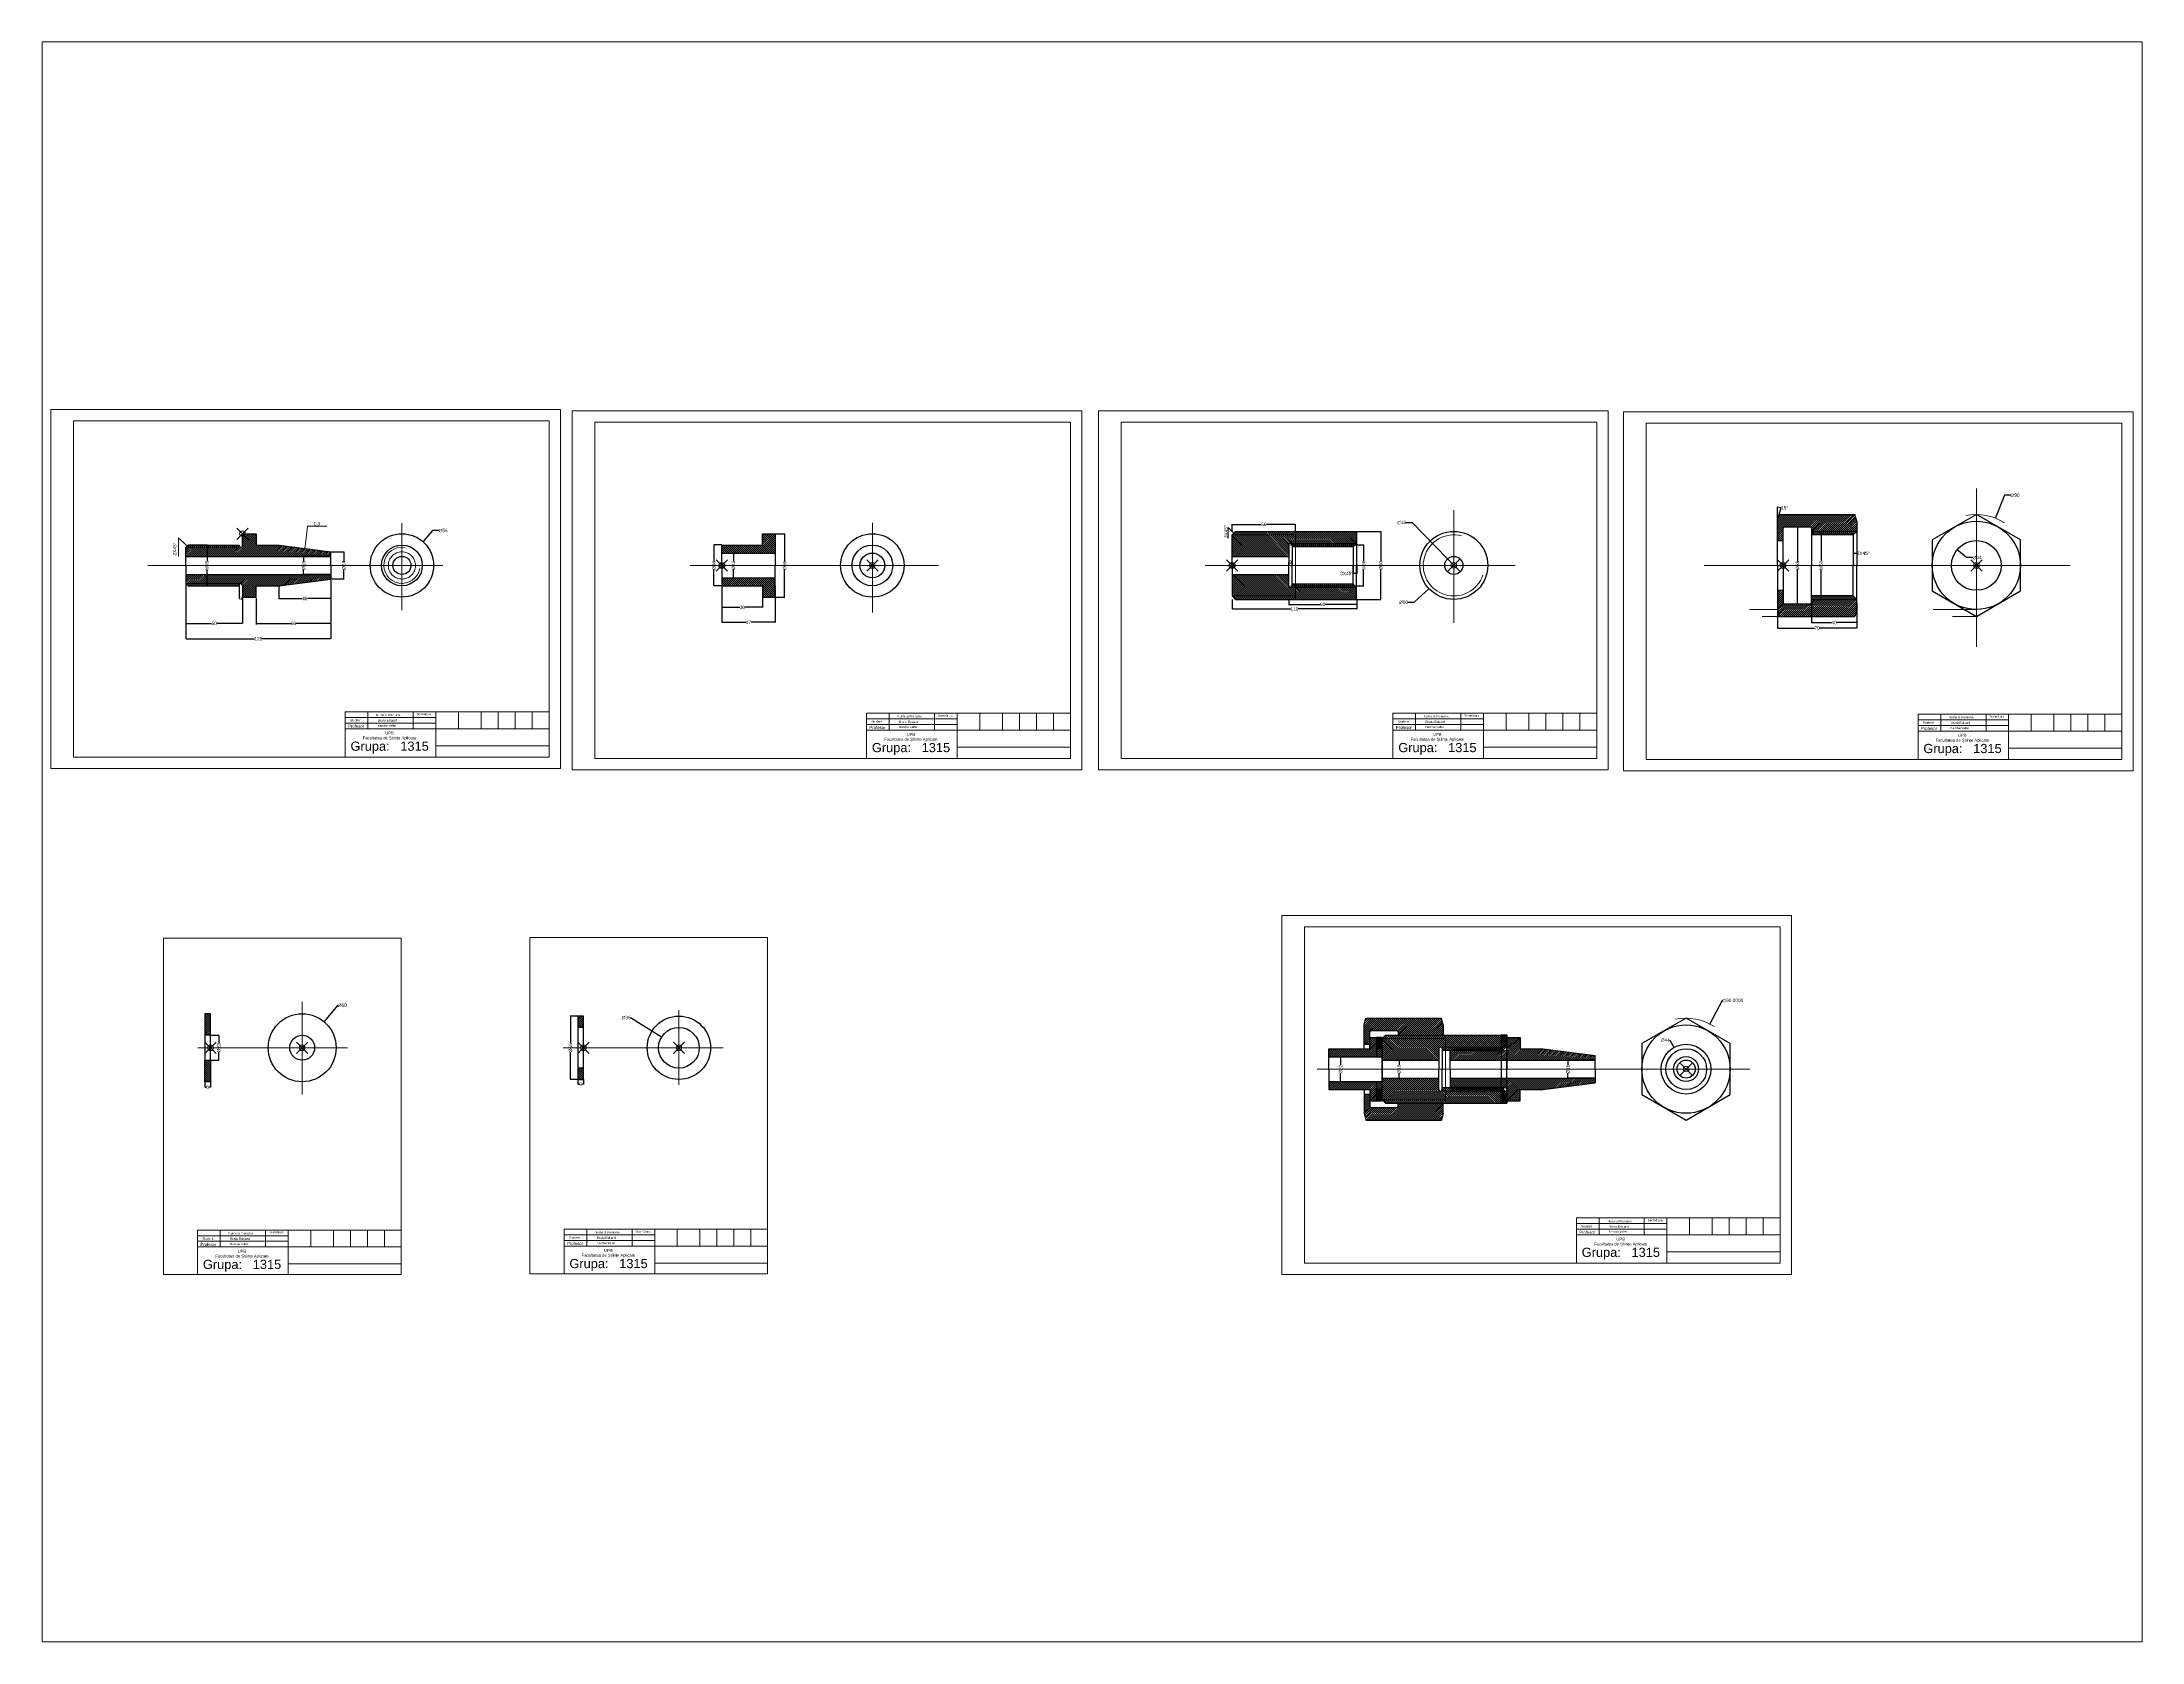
# Paper-space layout 'Layout1' of a CAD drawing. Header units: inches. Extents: x 1.05 to 9.45, y 0.8 to 7.2.
# The model-space entities are those that its viewports show. They can reach past a viewport. Long polylines and large blocks are cut down to what shows.
import ezdxf

# ---------------------------------------------------------------- set-up
doc = ezdxf.new("R2010")
doc.units = ezdxf.units.IN
doc.header["$MEASUREMENT"] = 0
doc.header["$PDMODE"] = 35
doc.header["$PDSIZE"] = 5
doc.linetypes.add('DASHDOT', pattern=[1, 0.5, -0.25, 0, -0.25])
doc.linetypes.add('DASHED', pattern=[0.75, 0.5, -0.25])
doc.layers.get('0').update_dxf_attribs({"lineweight": 15})
for name, color, linetype, lineweight in [('4 linii', 50, 'Continuous', 15), ('AXE', 7, 'DASHDOT', 15), ('GROASE', 7, 'Continuous', 30), ('SUBTIRI', 7, 'DASHED', 20)]:
    doc.layers.add(name, color=color, linetype=linetype, lineweight=lineweight)
doc.styles.get("Standard").update_dxf_attribs({"font": 'arial.ttf', "height": 3})
doc.dimstyles.get("Standard").update_dxf_attribs({"dimtxt": 0.18, "dimasz": 0.18, "dimexe": 0.18, "dimexo": 0.0625, "dimgap": 0.09, "dimtad": 0, "dimtih": 1, "dimtoh": 1, "dimdec": 4, "dimzin": 0, "dimdsep": 46, "dimtxsty": 'Standard', "dimcen": 0.09, "dimadec": 0, "dimazin": 0, "dimtfac": 1, "dimtdec": 4, "dimtofl": 0, "dimtmove": 0, "dimatfit": 3, "dimfxl": 1, "dimtolj": 1, "dimtzin": 0, "dimarcsym": 0})
pattern_1 = [(45, (-350.6017, 6e-14), (-0.8838835, 0.8838835), [])]
pattern_2 = [(45, (536.1733, -444.8328), (-0.8838835, 0.8838835), [])]
pattern_3 = [(45, (-365.0785, -444.8328), (-0.8838835, 0.8838835), [])]

# ---------------------------------------------------------------- blocks, each defined once
blk = doc.blocks.new('*D1')
at = {"color": 0, "lineweight": -2, "transparency": 16777216}
for p, q in [((101.3, 187.3), (118.1, 187.3)), ((118, 187.1), (118, 173.2)), ((101.3, 151.3), (118.1, 151.3)), ((118, 151.4), (118, 165.3))]:
    blk.add_line(p, q, dxfattribs=at)
at = {"color": 0, "transparency": 16777216}
for points in [[(117.9, 187.1), (118, 187.1), (118, 187.3)], [(117.9, 151.4), (118, 151.4), (118, 151.3)]]:
    blk.add_solid(points, dxfattribs=at)
at = {"layer": 'Defpoints', "color": 0, "transparency": 16777216}
for p in [(101.3, 187.3), (101.3, 151.3), (118, 151.3)]:
    blk.add_point(p, dxfattribs=at)
at = {"color": 0, "transparency": 16777216, "insert": (118, 169.3), "char_height": 3, "attachment_point": 5, "rotation": 90}
blk.add_mtext('\\A1;M36', dxfattribs=at)
blk = doc.blocks.new('*D3')
at = {"color": 0, "lineweight": -2, "transparency": 16777216}
for p, q in [((99.3, 153.2), (99.3, 118)), ((149.3, 150.8), (149.3, 118)), ((99.5, 118.1), (122, 118.1)), ((149.1, 118.1), (126.5, 118.1))]:
    blk.add_line(p, q, dxfattribs=at)
at = {"color": 0, "transparency": 16777216}
for points in [[(99.5, 118.2), (99.5, 118.1), (99.3, 118.1)], [(149.1, 118.2), (149.1, 118.1), (149.3, 118.1)]]:
    blk.add_solid(points, dxfattribs=at)
at = {"layer": 'Defpoints', "color": 0, "transparency": 16777216}
for p in [(99.3, 153.3), (149.3, 150.9), (149.3, 118.1)]:
    blk.add_point(p, dxfattribs=at)
at = {"color": 0, "transparency": 16777216, "insert": (124.3, 118.1), "char_height": 3, "attachment_point": 5}
blk.add_mtext('\\A1;50', dxfattribs=at)
blk = doc.blocks.new('*D4')
at = {"color": 0, "lineweight": -2, "transparency": 16777216}
for p, q in [((146.3, 151.2), (146.3, 139.9)), ((149.3, 151.2), (149.3, 139.9)), ((146.5, 140.1), (146.7, 140.1)), ((149.1, 140.1), (148.8, 140.1))]:
    blk.add_line(p, q, dxfattribs=at)
at = {"color": 0, "transparency": 16777216}
for points in [[(146.5, 140.1), (146.5, 140), (146.3, 140.1)], [(149.1, 140.1), (149.1, 140), (149.3, 140.1)]]:
    blk.add_solid(points, dxfattribs=at)
at = {"layer": 'Defpoints', "color": 0, "transparency": 16777216}
for p in [(146.3, 151.3), (149.3, 151.3), (149.3, 140.1)]:
    blk.add_point(p, dxfattribs=at)
at = {"color": 0, "transparency": 16777216, "insert": (147.8, 140.1), "char_height": 3, "attachment_point": 5}
blk.add_mtext('\\A1;3', dxfattribs=at)
blk = doc.blocks.new('*D5')
at = {"color": 0, "lineweight": -2, "transparency": 16777216}
for p, q in [((227.3, 156.3), (227.3, 117.1)), ((161.3, 140.3), (161.3, 117.1)), ((161.5, 118.1), (192, 118.1)), ((227.1, 118.1), (196.5, 118.1))]:
    blk.add_line(p, q, dxfattribs=at)
at = {"color": 0, "transparency": 16777216}
for points in [[(161.5, 118.1), (161.5, 118.1), (161.3, 118.1)], [(227.1, 118.1), (227.1, 118.1), (227.3, 118.1)]]:
    blk.add_solid(points, dxfattribs=at)
at = {"layer": 'Defpoints', "color": 0, "transparency": 16777216}
for p in [(227.3, 157.3), (161.3, 141.3), (227.3, 118.1)]:
    blk.add_point(p, dxfattribs=at)
at = {"color": 0, "transparency": 16777216, "insert": (194.3, 118.1), "char_height": 3, "attachment_point": 5}
blk.add_mtext('\\A1;66', dxfattribs=at)
blk = doc.blocks.new('*D6')
at = {"color": 0, "lineweight": -2, "transparency": 16777216}
for p, q in [((181.3, 151.2), (181.3, 139.8)), ((227.3, 151.2), (227.3, 139.8)), ((181.5, 140), (202, 140)), ((227.1, 140), (206.6, 140))]:
    blk.add_line(p, q, dxfattribs=at)
at = {"color": 0, "transparency": 16777216}
for points in [[(181.5, 140), (181.5, 139.9), (181.3, 140)], [(227.1, 140), (227.1, 139.9), (227.3, 140)]]:
    blk.add_solid(points, dxfattribs=at)
at = {"layer": 'Defpoints', "color": 0, "transparency": 16777216}
for p in [(181.3, 151.3), (227.3, 151.3), (227.3, 140)]:
    blk.add_point(p, dxfattribs=at)
at = {"color": 0, "transparency": 16777216, "insert": (204.3, 140), "char_height": 3, "attachment_point": 5}
blk.add_mtext('\\A1;46', dxfattribs=at)
blk = doc.blocks.new('*D7')
at = {"color": 0, "lineweight": -2, "transparency": 16777216}
for p, q in [((99.3, 153.2), (99.3, 104.3)), ((227.3, 153.2), (227.3, 104.3)), ((99.5, 104.5), (160, 104.5)), ((227.1, 104.5), (166.5, 104.5))]:
    blk.add_line(p, q, dxfattribs=at)
at = {"color": 0, "transparency": 16777216}
for points in [[(99.5, 104.5), (99.5, 104.5), (99.3, 104.5)], [(227.1, 104.5), (227.1, 104.5), (227.3, 104.5)]]:
    blk.add_solid(points, dxfattribs=at)
at = {"layer": 'Defpoints', "color": 0, "transparency": 16777216}
for p in [(99.3, 153.3), (227.3, 153.3), (227.3, 104.5)]:
    blk.add_point(p, dxfattribs=at)
at = {"color": 0, "transparency": 16777216, "insert": (163.3, 104.5), "char_height": 3, "attachment_point": 5}
blk.add_mtext('\\A1;128', dxfattribs=at)
blk = doc.blocks.new('*D8')
at = {"color": 0, "lineweight": -2, "transparency": 16777216}
for p, q in [((227.3, 181.3), (239, 181.3)), ((238.8, 181.1), (238.8, 173.1)), ((227.3, 157.3), (239, 157.3)), ((238.8, 157.4), (238.8, 165.4))]:
    blk.add_line(p, q, dxfattribs=at)
at = {"color": 0, "transparency": 16777216}
for points in [[(238.8, 181.1), (238.9, 181.1), (238.8, 181.3)], [(238.8, 157.4), (238.9, 157.4), (238.8, 157.3)]]:
    blk.add_solid(points, dxfattribs=at)
at = {"layer": 'Defpoints', "color": 0, "transparency": 16777216}
for p in [(227.3, 181.3), (227.3, 157.3), (238.8, 157.3)]:
    blk.add_point(p, dxfattribs=at)
at = {"color": 0, "transparency": 16777216, "insert": (238.8, 169.3), "char_height": 3, "attachment_point": 5, "rotation": 90}
blk.add_mtext('\\A1;%%c24', dxfattribs=at)
blk = doc.blocks.new('*D9')
at = {"color": 0, "lineweight": -2, "transparency": 16777216}
for p, q in [((317.2, 200), (308.8, 190.4)), ((322.7, 200), (317.2, 200)), ((290, 169.3), (290.2, 169.3)), ((290.1, 169.2), (290.1, 169.4))]:
    blk.add_line(p, q, dxfattribs=at)
at = {"color": 0, "transparency": 16777216}
blk.add_solid([(308.7, 190.4), (308.8, 190.4), (308.6, 190.2)], dxfattribs=at)
at = {"layer": 'Defpoints', "color": 0, "transparency": 16777216}
for p in [(308.6, 190.2), (271.6, 148.3)]:
    blk.add_point(p, dxfattribs=at)
at = {"color": 0, "transparency": 16777216, "insert": (326.5, 200), "char_height": 3, "attachment_point": 5}
blk.add_mtext('\\A1;∅56', dxfattribs=at)
blk = doc.blocks.new('*D10')
at = {"color": 0, "lineweight": -2, "transparency": 16777216}
for p, q in [((572.7, 180.2), (583.1, 180.2)), ((582.9, 180), (582.9, 173.1)), ((572.7, 158.3), (583.1, 158.3)), ((582.9, 158.5), (582.9, 165.4))]:
    blk.add_line(p, q, dxfattribs=at)
at = {"color": 0, "transparency": 16777216}
for points in [[(582.9, 180), (583, 180), (582.9, 180.2)], [(582.9, 158.5), (583, 158.5), (582.9, 158.3)]]:
    blk.add_solid(points, dxfattribs=at)
at = {"layer": 'Defpoints', "color": 0, "transparency": 16777216}
for p in [(572.6, 180.2), (572.6, 158.3), (582.9, 158.3)]:
    blk.add_point(p, dxfattribs=at)
at = {"color": 0, "transparency": 16777216, "insert": (582.9, 169.3), "char_height": 3, "attachment_point": 5, "rotation": 90}
blk.add_mtext('\\A1;%%c22', dxfattribs=at)
blk = doc.blocks.new('*D11')
at = {"color": 0, "lineweight": -2, "transparency": 16777216}
for p, q in [((572.6, 187.3), (565.5, 187.3)), ((565.7, 187.1), (565.7, 173.1)), ((572.6, 151.3), (565.5, 151.3)), ((565.7, 151.4), (565.7, 165.4))]:
    blk.add_line(p, q, dxfattribs=at)
at = {"color": 0, "transparency": 16777216}
for points in [[(565.7, 187.1), (565.7, 187.1), (565.7, 187.3)], [(565.7, 151.4), (565.7, 151.4), (565.7, 151.3)]]:
    blk.add_solid(points, dxfattribs=at)
at = {"layer": 'Defpoints', "color": 0, "transparency": 16777216}
for p in [(572.6, 187.3), (565.7, 151.3), (572.6, 151.3)]:
    blk.add_point(p, dxfattribs=at)
at = {"color": 0, "transparency": 16777216, "insert": (565.7, 169.3), "char_height": 3, "attachment_point": 5, "rotation": 90}
blk.add_mtext('\\A1;%%c36', dxfattribs=at)
blk = doc.blocks.new('*D12')
at = {"color": 0, "lineweight": -2, "transparency": 16777216}
for p, q in [((619.7, 197.3), (628.3, 197.3)), ((628.1, 197.1), (628.1, 173.1)), ((628.1, 141.4), (628.1, 165.4)), ((619.7, 141.3), (628.3, 141.3))]:
    blk.add_line(p, q, dxfattribs=at)
at = {"color": 0, "transparency": 16777216}
for points in [[(628.1, 197.1), (628.2, 197.1), (628.1, 197.3)], [(628.1, 141.4), (628.2, 141.4), (628.1, 141.3)]]:
    blk.add_solid(points, dxfattribs=at)
at = {"layer": 'Defpoints', "color": 0, "transparency": 16777216}
for p in [(619.6, 197.3), (619.6, 141.3), (628.1, 141.3)]:
    blk.add_point(p, dxfattribs=at)
at = {"color": 0, "transparency": 16777216, "insert": (628.1, 169.3), "char_height": 3, "attachment_point": 5, "rotation": 90}
blk.add_mtext('\\A1;%%c56', dxfattribs=at)
blk = doc.blocks.new('*D13')
at = {"color": 0, "lineweight": -2, "transparency": 16777216}
for p, q in [((572.6, 151.2), (572.6, 132.1)), ((608.6, 151.2), (608.6, 132.1)), ((572.8, 132.3), (588.4, 132.3)), ((608.4, 132.3), (592.9, 132.3))]:
    blk.add_line(p, q, dxfattribs=at)
at = {"color": 0, "transparency": 16777216}
for points in [[(572.8, 132.3), (572.8, 132.3), (572.6, 132.3)], [(608.4, 132.3), (608.4, 132.3), (608.6, 132.3)]]:
    blk.add_solid(points, dxfattribs=at)
at = {"layer": 'Defpoints', "color": 0, "transparency": 16777216}
for p in [(572.6, 151.3), (608.6, 151.3), (608.6, 132.3)]:
    blk.add_point(p, dxfattribs=at)
at = {"color": 0, "transparency": 16777216, "insert": (590.6, 132.3), "char_height": 3, "attachment_point": 5}
blk.add_mtext('\\A1;36', dxfattribs=at)
blk = doc.blocks.new('*D14')
at = {"color": 0, "lineweight": -2, "transparency": 16777216}
for p, q in [((572.6, 151.2), (572.6, 118.9)), ((619.6, 151.2), (619.6, 118.9)), ((572.8, 119), (593.8, 119)), ((619.4, 119), (598.4, 119))]:
    blk.add_line(p, q, dxfattribs=at)
at = {"color": 0, "transparency": 16777216}
for points in [[(572.8, 119.1), (572.8, 119), (572.6, 119)], [(619.4, 119.1), (619.4, 119), (619.6, 119)]]:
    blk.add_solid(points, dxfattribs=at)
at = {"layer": 'Defpoints', "color": 0, "transparency": 16777216}
for p in [(572.6, 151.3), (619.6, 151.3), (619.6, 119)]:
    blk.add_point(p, dxfattribs=at)
at = {"color": 0, "transparency": 16777216, "insert": (596.1, 119), "char_height": 3, "attachment_point": 5}
blk.add_mtext('\\A1;47', dxfattribs=at)
blk = doc.blocks.new('*D15')
at = {"color": 0, "lineweight": -2, "transparency": 16777216}
for p, q in [((445.4, -228.7), (438.8, -228.7)), ((439, -228.9), (439, -252.8)), ((439, -284.5), (439, -260.6)), ((445.4, -284.7), (438.8, -284.7))]:
    blk.add_line(p, q, dxfattribs=at)
at = {"color": 0, "transparency": 16777216}
for points in [[(439, -228.9), (439, -228.9), (439, -228.7)], [(439, -284.5), (439, -284.5), (439, -284.7)]]:
    blk.add_solid(points, dxfattribs=at)
at = {"layer": 'Defpoints', "color": 0, "transparency": 16777216}
for p in [(445.4, -228.7), (439, -284.7), (445.4, -284.7)]:
    blk.add_point(p, dxfattribs=at)
at = {"color": 0, "transparency": 16777216, "insert": (439, -256.7), "char_height": 3, "attachment_point": 5, "rotation": 90}
blk.add_mtext('\\A1;%%c56', dxfattribs=at)
blk = doc.blocks.new('*D16')
at = {"color": 0, "lineweight": -2, "transparency": 16777216}
for p, q in [((445.4, -284.8), (445.4, -289.1)), ((445.6, -289), (446.8, -289)), ((450.3, -289), (449, -289)), ((450.4, -284.8), (450.4, -289.1))]:
    blk.add_line(p, q, dxfattribs=at)
at = {"color": 0, "transparency": 16777216}
for points in [[(445.6, -288.9), (445.6, -289), (445.4, -289)], [(450.3, -288.9), (450.3, -289), (450.4, -289)]]:
    blk.add_solid(points, dxfattribs=at)
at = {"layer": 'Defpoints', "color": 0, "transparency": 16777216}
for p in [(445.4, -284.7), (450.4, -284.7), (450.4, -289)]:
    blk.add_point(p, dxfattribs=at)
at = {"color": 0, "transparency": 16777216, "insert": (447.9, -289), "char_height": 3, "attachment_point": 5}
blk.add_mtext('\\A1;5', dxfattribs=at)
blk = doc.blocks.new('*D17')
at = {"color": 0, "lineweight": -2, "transparency": 16777216}
for p, q in [((491.9, -230.1), (492.1, -230.1)), ((492.1, -230.1), (519.3, -247.1)), ((534.6, -256.7), (534.8, -256.7)), ((534.7, -256.8), (534.7, -256.6))]:
    blk.add_line(p, q, dxfattribs=at)
at = {"color": 0, "transparency": 16777216}
blk.add_solid([(519.3, -247.1), (519.3, -247.1), (519.4, -247.2)], dxfattribs=at)
at = {"layer": 'Defpoints', "color": 0, "transparency": 16777216}
for p in [(519.4, -247.2), (550, -266.2)]:
    blk.add_point(p, dxfattribs=at)
at = {"color": 0, "transparency": 16777216, "insert": (488.1, -230.1), "char_height": 3, "attachment_point": 5}
blk.add_mtext('\\A1;∅36', dxfattribs=at)
blk = doc.blocks.new('*D18')
at = {"color": 0, "lineweight": -2, "transparency": 16777216}
for p, q in [((121.1, -245.7), (128.5, -245.7)), ((128.3, -245.9), (128.3, -252.9)), ((121.1, -267.7), (128.5, -267.7)), ((128.3, -267.5), (128.3, -260.6))]:
    blk.add_line(p, q, dxfattribs=at)
at = {"color": 0, "transparency": 16777216}
for points in [[(128.3, -245.9), (128.4, -245.9), (128.3, -245.7)], [(128.3, -267.5), (128.4, -267.5), (128.3, -267.7)]]:
    blk.add_solid(points, dxfattribs=at)
at = {"layer": 'Defpoints', "color": 0, "transparency": 16777216}
for p in [(121, -245.7), (121, -267.7), (128.3, -267.7)]:
    blk.add_point(p, dxfattribs=at)
at = {"color": 0, "transparency": 16777216, "insert": (128.3, -256.7), "char_height": 3, "attachment_point": 5, "rotation": 90}
blk.add_mtext('\\A1;%%c22', dxfattribs=at)
blk = doc.blocks.new('*D19')
at = {"color": 0, "lineweight": -2, "transparency": 16777216}
for p, q in [((116, -286.8), (116, -291.6)), ((116.2, -291.4), (117.5, -291.4)), ((120.9, -291.4), (119.6, -291.4)), ((121, -286.8), (121, -291.6))]:
    blk.add_line(p, q, dxfattribs=at)
at = {"color": 0, "transparency": 16777216}
for points in [[(116.2, -291.4), (116.2, -291.4), (116, -291.4)], [(120.9, -291.4), (120.9, -291.4), (121, -291.4)]]:
    blk.add_solid(points, dxfattribs=at)
at = {"layer": 'Defpoints', "color": 0, "transparency": 16777216}
for p in [(116, -286.7), (121, -286.7), (121, -291.4)]:
    blk.add_point(p, dxfattribs=at)
at = {"color": 0, "transparency": 16777216, "insert": (118.5, -291.4), "char_height": 3, "attachment_point": 5}
blk.add_mtext('\\A1;5', dxfattribs=at)
blk = doc.blocks.new('*D20')
at = {"color": 0, "lineweight": -2, "transparency": 16777216}
for p, q in [((233.4, -219.2), (221.4, -233.5)), ((233.5, -219.2), (233.4, -219.2)), ((201.9, -256.7), (202.1, -256.7)), ((202, -256.8), (202, -256.6))]:
    blk.add_line(p, q, dxfattribs=at)
at = {"color": 0, "transparency": 16777216}
blk.add_solid([(221.3, -233.5), (221.4, -233.6), (221.2, -233.7)], dxfattribs=at)
at = {"layer": 'Defpoints', "color": 0, "transparency": 16777216}
for p in [(221.2, -233.7), (182.8, -279.7)]:
    blk.add_point(p, dxfattribs=at)
at = {"color": 0, "transparency": 16777216, "insert": (237.4, -219.2), "char_height": 3, "attachment_point": 5}
blk.add_mtext('\\A1;∅60', dxfattribs=at)
blk = doc.blocks.new('*D29')
at = {"color": 0, "lineweight": -2, "transparency": 16777216}
for p, q in [((1073.3, 169.3), (1073.3, 172.2)), ((1073.5, 172.1), (1073.7, 172.1)), ((1076.1, 172.1), (1075.8, 172.1)), ((1076.3, 169.3), (1076.3, 172.2))]:
    blk.add_line(p, q, dxfattribs=at)
at = {"color": 0, "transparency": 16777216}
for points in [[(1073.5, 172.1), (1073.5, 172), (1073.3, 172.1)], [(1076.1, 172.1), (1076.1, 172), (1076.3, 172.1)]]:
    blk.add_solid(points, dxfattribs=at)
at = {"layer": 'Defpoints', "color": 0, "transparency": 16777216}
for p in [(1073.3, 172.1), (1073.3, 169.3), (1076.3, 169.3)]:
    blk.add_point(p, dxfattribs=at)
at = {"color": 0, "transparency": 16777216, "insert": (1074.8, 172.1), "char_height": 3, "attachment_point": 5}
blk.add_mtext('\\A1;3', dxfattribs=at)
blk = doc.blocks.new('*D30')
at = {"color": 0, "lineweight": -2, "transparency": 16777216}
for p, q in [((1023.3, 199.3), (1023.3, 205.6)), ((1023.5, 205.5), (1049, 205.5)), ((1079.1, 205.5), (1053.5, 205.5)), ((1079.3, 199.3), (1079.3, 205.6))]:
    blk.add_line(p, q, dxfattribs=at)
at = {"color": 0, "transparency": 16777216}
for points in [[(1023.5, 205.5), (1023.5, 205.4), (1023.3, 205.5)], [(1079.1, 205.5), (1079.1, 205.4), (1079.3, 205.5)]]:
    blk.add_solid(points, dxfattribs=at)
at = {"layer": 'Defpoints', "color": 0, "transparency": 16777216}
for p in [(1023.3, 205.5), (1023.3, 199.3), (1079.3, 199.3)]:
    blk.add_point(p, dxfattribs=at)
at = {"color": 0, "transparency": 16777216, "insert": (1051.3, 205.5), "char_height": 3, "attachment_point": 5}
blk.add_mtext('\\A1;56', dxfattribs=at)
blk = doc.blocks.new('*D31')
at = {"color": 0, "lineweight": -2, "transparency": 16777216}
for p, q in [((1023.3, 139.2), (1023.3, 130.6)), ((1023.5, 130.8), (1075, 130.8)), ((1133.1, 130.8), (1081.5, 130.8)), ((1133.3, 139.2), (1133.3, 130.6))]:
    blk.add_line(p, q, dxfattribs=at)
at = {"color": 0, "transparency": 16777216}
for points in [[(1023.5, 130.8), (1023.5, 130.8), (1023.3, 130.8)], [(1133.1, 130.8), (1133.1, 130.8), (1133.3, 130.8)]]:
    blk.add_solid(points, dxfattribs=at)
at = {"layer": 'Defpoints', "color": 0, "transparency": 16777216}
for p in [(1023.3, 139.3), (1023.3, 130.8), (1133.3, 139.3)]:
    blk.add_point(p, dxfattribs=at)
at = {"color": 0, "transparency": 16777216, "insert": (1078.3, 130.8), "char_height": 3, "attachment_point": 5}
blk.add_mtext('\\A1;110', dxfattribs=at)
blk = doc.blocks.new('*D33')
at = {"color": 0, "lineweight": -2, "transparency": 16777216}
for p, q in [((1133.3, 199.3), (1154.7, 199.3)), ((1154.5, 199.1), (1154.5, 173.1)), ((1154.5, 139.4), (1154.5, 165.4)), ((1133.3, 139.3), (1154.7, 139.3))]:
    blk.add_line(p, q, dxfattribs=at)
at = {"color": 0, "transparency": 16777216}
for points in [[(1154.5, 199.1), (1154.6, 199.1), (1154.5, 199.3)], [(1154.5, 139.4), (1154.6, 139.4), (1154.5, 139.3)]]:
    blk.add_solid(points, dxfattribs=at)
at = {"layer": 'Defpoints', "color": 0, "transparency": 16777216}
for p in [(1133.3, 199.3), (1133.3, 139.3), (1154.5, 139.3)]:
    blk.add_point(p, dxfattribs=at)
at = {"color": 0, "transparency": 16777216, "insert": (1154.5, 169.3), "char_height": 3, "attachment_point": 5, "rotation": 90}
blk.add_mtext('\\A1;%%C60', dxfattribs=at)
blk = doc.blocks.new('*D34')
at = {"color": 0, "lineweight": -2, "transparency": 16777216}
for p, q in [((1073.3, 139.2), (1073.3, 134.6)), ((1073.5, 134.8), (1101, 134.8)), ((1133.1, 134.8), (1105.5, 134.8)), ((1133.3, 139.2), (1133.3, 134.6))]:
    blk.add_line(p, q, dxfattribs=at)
at = {"color": 0, "transparency": 16777216}
for points in [[(1073.5, 134.8), (1073.5, 134.8), (1073.3, 134.8)], [(1133.1, 134.8), (1133.1, 134.8), (1133.3, 134.8)]]:
    blk.add_solid(points, dxfattribs=at)
at = {"layer": 'Defpoints', "color": 0, "transparency": 16777216}
for p in [(1073.3, 139.3), (1073.3, 134.8), (1133.3, 139.3)]:
    blk.add_point(p, dxfattribs=at)
at = {"color": 0, "transparency": 16777216, "insert": (1103.3, 134.8), "char_height": 3, "attachment_point": 5}
blk.add_mtext('\\A1;60', dxfattribs=at)
blk = doc.blocks.new('*D36')
at = {"color": 0, "lineweight": -2, "transparency": 16777216}
for p, q in [((1074.8, 187.3), (1139.6, 187.3)), ((1139.4, 187.1), (1139.4, 173.2)), ((1074.8, 151.3), (1139.6, 151.3)), ((1139.4, 151.4), (1139.4, 165.3))]:
    blk.add_line(p, q, dxfattribs=at)
at = {"color": 0, "transparency": 16777216}
for points in [[(1139.3, 187.1), (1139.4, 187.1), (1139.4, 187.3)], [(1139.3, 151.4), (1139.4, 151.4), (1139.4, 151.3)]]:
    blk.add_solid(points, dxfattribs=at)
at = {"layer": 'Defpoints', "color": 0, "transparency": 16777216}
for p in [(1074.8, 187.3), (1139.4, 187.3), (1074.8, 151.3)]:
    blk.add_point(p, dxfattribs=at)
at = {"color": 0, "transparency": 16777216, "insert": (1139.4, 169.3), "char_height": 3, "attachment_point": 5, "rotation": 90}
blk.add_mtext('\\A1;M36', dxfattribs=at)
blk = doc.blocks.new('*D37')
at = {"color": 0, "lineweight": -2, "transparency": 16777216}
for p, q in [((1130.3, 169.2), (1130.3, 161.9)), ((1133.3, 169.2), (1133.3, 161.9)), ((1130.3, 162.1), (1130.1, 162.1)), ((1133.1, 162.1), (1130.5, 162.1))]:
    blk.add_line(p, q, dxfattribs=at)
at = {"color": 0, "transparency": 16777216}
for points in [[(1130.5, 162.1), (1130.5, 162.1), (1130.3, 162.1)], [(1133.1, 162.1), (1133.1, 162.1), (1133.3, 162.1)]]:
    blk.add_solid(points, dxfattribs=at)
at = {"layer": 'Defpoints', "color": 0, "transparency": 16777216}
for p in [(1130.3, 169.3), (1133.3, 169.3), (1130.3, 162.1)]:
    blk.add_point(p, dxfattribs=at)
at = {"color": 0, "transparency": 16777216, "insert": (1124.5, 162.1), "char_height": 3, "attachment_point": 5}
blk.add_mtext('\\A1;3X45%%D', dxfattribs=at)
blk = doc.blocks.new('*D38')
at = {"color": 0, "lineweight": -2, "transparency": 16777216}
for p, q in [((1176.8, 207.1), (1182.2, 207.1)), ((1182.2, 207.1), (1213.4, 175.1)), ((1219, 169.3), (1219.2, 169.3)), ((1219.1, 169.2), (1219.1, 169.4))]:
    blk.add_line(p, q, dxfattribs=at)
at = {"color": 0, "transparency": 16777216}
blk.add_solid([(1213.4, 175.1), (1213.3, 175.1), (1213.5, 175)], dxfattribs=at)
at = {"layer": 'Defpoints', "color": 0, "transparency": 16777216}
for p in [(1213.5, 175), (1224.6, 163.5)]:
    blk.add_point(p, dxfattribs=at)
at = {"color": 0, "transparency": 16777216, "insert": (1172.9, 207.1), "char_height": 3, "attachment_point": 5}
blk.add_mtext('\\A1;∅16', dxfattribs=at)
blk = doc.blocks.new('*D39')
at = {"color": 0, "lineweight": -2, "transparency": 16777216}
for p, q in [((1219, 169.3), (1219.2, 169.3)), ((1219.1, 169.2), (1219.1, 169.4)), ((1184, 136.7), (1197, 148.7)), ((1178.6, 136.7), (1184, 136.7))]:
    blk.add_line(p, q, dxfattribs=at)
at = {"color": 0, "transparency": 16777216}
blk.add_solid([(1196.9, 148.7), (1197, 148.7), (1197.1, 148.8)], dxfattribs=at)
at = {"layer": 'Defpoints', "color": 0, "transparency": 16777216}
for p in [(1241, 189.7), (1197.1, 148.8)]:
    blk.add_point(p, dxfattribs=at)
at = {"color": 0, "transparency": 16777216, "insert": (1174.7, 136.7), "char_height": 3, "attachment_point": 5}
blk.add_mtext('\\A1;∅60', dxfattribs=at)
blk = doc.blocks.new('*D40')
at = {"color": 0, "lineweight": -2, "transparency": 16777216}
for p, q in [((227.2, 177.3), (203.1, 177.3)), ((203.3, 177.1), (203.3, 173.1)), ((227.2, 161.3), (203.1, 161.3)), ((203.3, 161.4), (203.3, 165.4))]:
    blk.add_line(p, q, dxfattribs=at)
at = {"color": 0, "transparency": 16777216}
for points in [[(203.2, 177.1), (203.3, 177.1), (203.3, 177.3)], [(203.2, 161.4), (203.3, 161.4), (203.3, 161.3)]]:
    blk.add_solid(points, dxfattribs=at)
at = {"layer": 'Defpoints', "color": 0, "transparency": 16777216}
for p in [(227.3, 177.3), (203.3, 161.3), (227.3, 161.3)]:
    blk.add_point(p, dxfattribs=at)
at = {"color": 0, "transparency": 16777216, "insert": (203.3, 169.3), "char_height": 3, "attachment_point": 5, "rotation": 90}
blk.add_mtext('\\A1;%%C16', dxfattribs=at)
blk = doc.blocks.new('*D41')
at = {"color": 0, "lineweight": -2, "transparency": 16777216}
for p, q in [((1504.9, 169.3), (1504.9, 169.4)), ((1505, 169.3), (1506.3, 169.3)), ((1509.7, 169.3), (1508.5, 169.3)), ((1509.9, 169.3), (1509.9, 169.4))]:
    blk.add_line(p, q, dxfattribs=at)
at = {"color": 0, "transparency": 16777216}
for points in [[(1505, 169.3), (1505, 169.2), (1504.9, 169.3)], [(1509.7, 169.3), (1509.7, 169.2), (1509.9, 169.3)]]:
    blk.add_solid(points, dxfattribs=at)
at = {"layer": 'Defpoints', "color": 0, "transparency": 16777216}
for p in [(1504.9, 169.3), (1504.9, 169.3), (1509.9, 169.3)]:
    blk.add_point(p, dxfattribs=at)
at = {"color": 0, "transparency": 16777216, "insert": (1507.4, 169.3), "char_height": 3, "attachment_point": 5}
blk.add_mtext('\\A1;5', dxfattribs=at)
blk = doc.blocks.new('*D42')
at = {"color": 0, "lineweight": -2, "transparency": 16777216}
for p, q in [((1534.9, 199.3), (1543.5, 199.3)), ((1543.4, 199.1), (1543.4, 173.2)), ((1543.4, 139.4), (1543.4, 165.4)), ((1534.9, 139.3), (1543.5, 139.3))]:
    blk.add_line(p, q, dxfattribs=at)
at = {"color": 0, "transparency": 16777216}
for points in [[(1543.3, 199.1), (1543.4, 199.1), (1543.4, 199.3)], [(1543.3, 139.4), (1543.4, 139.4), (1543.4, 139.3)]]:
    blk.add_solid(points, dxfattribs=at)
at = {"layer": 'Defpoints', "color": 0, "transparency": 16777216}
for p in [(1534.9, 199.3), (1534.9, 139.3), (1543.4, 139.3)]:
    blk.add_point(p, dxfattribs=at)
at = {"color": 0, "transparency": 16777216, "insert": (1543.4, 169.3), "char_height": 3, "attachment_point": 5, "rotation": 90}
blk.add_mtext('\\A1;M60', dxfattribs=at)
blk = doc.blocks.new('*D43')
at = {"color": 0, "lineweight": -2, "transparency": 16777216}
for p, q in [((1510.9, 203.3), (1522.8, 203.3)), ((1522.6, 203.1), (1522.6, 173.1)), ((1522.6, 135.4), (1522.6, 165.4)), ((1510.9, 135.3), (1522.8, 135.3))]:
    blk.add_line(p, q, dxfattribs=at)
at = {"color": 0, "transparency": 16777216}
for points in [[(1522.6, 203.1), (1522.6, 203.1), (1522.6, 203.3)], [(1522.6, 135.4), (1522.6, 135.4), (1522.6, 135.3)]]:
    blk.add_solid(points, dxfattribs=at)
at = {"layer": 'Defpoints', "color": 0, "transparency": 16777216}
for p in [(1510.9, 203.3), (1510.9, 135.3), (1522.6, 135.3)]:
    blk.add_point(p, dxfattribs=at)
at = {"color": 0, "transparency": 16777216, "insert": (1522.6, 169.3), "char_height": 3, "attachment_point": 5, "rotation": 90}
blk.add_mtext('\\A1;%%C68', dxfattribs=at)
blk = doc.blocks.new('*D44')
at = {"color": 0, "lineweight": -2, "transparency": 16777216}
for p, q in [((1504.9, 130.2), (1504.9, 113.7)), ((1574.9, 130.2), (1574.9, 113.7)), ((1505, 113.8), (1537.6, 113.8)), ((1574.7, 113.8), (1542.1, 113.8))]:
    blk.add_line(p, q, dxfattribs=at)
at = {"color": 0, "transparency": 16777216}
for points in [[(1505, 113.9), (1505, 113.8), (1504.9, 113.8)], [(1574.7, 113.9), (1574.7, 113.8), (1574.9, 113.8)]]:
    blk.add_solid(points, dxfattribs=at)
at = {"layer": 'Defpoints', "color": 0, "transparency": 16777216}
for p in [(1504.9, 130.3), (1574.9, 130.3), (1574.9, 113.8)]:
    blk.add_point(p, dxfattribs=at)
at = {"color": 0, "transparency": 16777216, "insert": (1539.9, 113.8), "char_height": 3, "attachment_point": 5}
blk.add_mtext('\\A1;70', dxfattribs=at)
blk = doc.blocks.new('*D45')
at = {"color": 0, "lineweight": -2, "transparency": 16777216}
for p, q in [((1534.9, 136.2), (1534.9, 118.6)), ((1574.9, 136.2), (1574.9, 118.6)), ((1535, 118.8), (1552.6, 118.8)), ((1574.7, 118.8), (1557.2, 118.8))]:
    blk.add_line(p, q, dxfattribs=at)
at = {"color": 0, "transparency": 16777216}
for points in [[(1535, 118.8), (1535, 118.8), (1534.9, 118.8)], [(1574.7, 118.8), (1574.7, 118.8), (1574.9, 118.8)]]:
    blk.add_solid(points, dxfattribs=at)
at = {"layer": 'Defpoints', "color": 0, "transparency": 16777216}
for p in [(1534.9, 136.3), (1574.9, 136.3), (1574.9, 118.8)]:
    blk.add_point(p, dxfattribs=at)
at = {"color": 0, "transparency": 16777216, "insert": (1554.9, 118.8), "char_height": 3, "attachment_point": 5}
blk.add_mtext('\\A1;40', dxfattribs=at)
blk = doc.blocks.new('*D46')
at = {"color": 0, "lineweight": -2, "transparency": 16777216}
for p, q in [((1571.9, 196.2), (1571.9, 179.8)), ((1574.9, 196.2), (1574.9, 179.8)), ((1572, 180), (1574.7, 180)), ((1574.9, 180), (1575, 180))]:
    blk.add_line(p, q, dxfattribs=at)
at = {"color": 0, "transparency": 16777216}
for points in [[(1572, 180.1), (1572, 180), (1571.9, 180)], [(1574.7, 180.1), (1574.7, 180), (1574.9, 180)]]:
    blk.add_solid(points, dxfattribs=at)
at = {"layer": 'Defpoints', "color": 0, "transparency": 16777216}
for p in [(1571.9, 196.3), (1574.9, 196.3), (1574.9, 180)]:
    blk.add_point(p, dxfattribs=at)
at = {"color": 0, "transparency": 16777216, "insert": (1580.6, 180), "char_height": 3, "attachment_point": 5}
blk.add_mtext('\\A1;3X45%%D', dxfattribs=at)
blk = doc.blocks.new('*D47')
at = {"color": 0, "lineweight": -2, "transparency": 16777216}
for p, q in [((1504.9, 208.3), (1504.9, 220.8)), ((1506.5, 214.3), (1508.1, 220.4)), ((1508.3, 220.2), (1508.4, 220.2))]:
    blk.add_line(p, q, dxfattribs=at)
for start, end in [(75.8315, 89.1685), (74.1685, 75)]:
    blk.add_arc((1504.9, 208.2), 12.4, start, end, dxfattribs=at)
at = {"color": 0, "transparency": 16777216}
for points in [[(1505, 220.6), (1505, 220.7), (1504.9, 220.6)], [(1507.9, 220.3), (1507.9, 220.2), (1508.1, 220.2)]]:
    blk.add_solid(points, dxfattribs=at)
at = {"layer": 'Defpoints', "color": 0, "transparency": 16777216}
for p in [(1504.9, 208.2), (1504.9, 208.2), (1506, 220.6), (1506.5, 214.3), (1504.9, 169.3)]:
    blk.add_point(p, dxfattribs=at)
at = {"color": 0, "transparency": 16777216, "insert": (1511.3, 220.2), "char_height": 3, "attachment_point": 5}
blk.add_mtext('\\A1;15°', dxfattribs=at)
blk = doc.blocks.new('*D48')
at = {"color": 0, "lineweight": -2, "transparency": 16777216}
for p, q in [((1705.4, 231.2), (1697.4, 211.2)), ((1710.8, 231.2), (1705.4, 231.2)), ((1680.4, 169.3), (1680.6, 169.3)), ((1680.5, 169.2), (1680.5, 169.4))]:
    blk.add_line(p, q, dxfattribs=at)
at = {"color": 0, "transparency": 16777216}
blk.add_solid([(1697.4, 211.2), (1697.4, 211.2), (1697.3, 211)], dxfattribs=at)
at = {"layer": 'Defpoints', "color": 0, "transparency": 16777216}
for p in [(1697.3, 211), (1663.8, 127.5)]:
    blk.add_point(p, dxfattribs=at)
at = {"color": 0, "transparency": 16777216, "insert": (1714.7, 231.2), "char_height": 3, "attachment_point": 5}
blk.add_mtext('\\A1;∅90', dxfattribs=at)
blk = doc.blocks.new('*D49')
at = {"color": 0, "lineweight": -2, "transparency": 16777216}
for p, q in [((1671.9, 176.2), (1663.6, 183)), ((1677.3, 176.2), (1671.9, 176.2))]:
    blk.add_line(p, q, dxfattribs=at)
at = {"color": 0, "transparency": 16777216}
blk.add_solid([(1663.6, 183), (1663.6, 183), (1663.4, 183.1)], dxfattribs=at)
at = {"layer": 'Defpoints', "color": 0, "transparency": 16777216}
for p in [(1663.4, 183.1), (1697.7, 155.4)]:
    blk.add_point(p, dxfattribs=at)
at = {"color": 0, "transparency": 16777216, "insert": (1681.2, 176.2), "char_height": 3, "attachment_point": 5}
blk.add_mtext('\\A1;∅44', dxfattribs=at)
blk = doc.blocks.new('*D53')
at = {"color": 0, "lineweight": -2, "transparency": 16777216}
for p, q in [((1108.9, -264.6), (1119.3, -264.6)), ((1119.1, -264.8), (1119.1, -271.7)), ((1108.9, -286.5), (1119.3, -286.5)), ((1119.1, -286.3), (1119.1, -279.4))]:
    blk.add_line(p, q, dxfattribs=at)
at = {"color": 0, "transparency": 16777216}
for points in [[(1119.1, -264.8), (1119.1, -264.8), (1119.1, -264.6)], [(1119.1, -286.3), (1119.1, -286.3), (1119.1, -286.5)]]:
    blk.add_solid(points, dxfattribs=at)
at = {"layer": 'Defpoints', "color": 0, "transparency": 16777216}
for p in [(1108.8, -264.6), (1108.8, -286.5), (1119.1, -286.5)]:
    blk.add_point(p, dxfattribs=at)
at = {"color": 0, "transparency": 16777216, "insert": (1119.1, -275.6), "char_height": 3, "attachment_point": 5, "rotation": 90}
blk.add_mtext('\\A1;%%c22', dxfattribs=at)
blk = doc.blocks.new('*D56')
at = {"color": 0, "lineweight": -2, "transparency": 16777216}
for p, q in [((1343.7, -267.6), (1319.6, -267.6)), ((1319.8, -267.8), (1319.8, -271.7)), ((1343.7, -283.6), (1319.6, -283.6)), ((1319.8, -283.4), (1319.8, -279.4))]:
    blk.add_line(p, q, dxfattribs=at)
at = {"color": 0, "transparency": 16777216}
for points in [[(1319.7, -267.8), (1319.8, -267.8), (1319.8, -267.6)], [(1319.7, -283.4), (1319.8, -283.4), (1319.8, -283.6)]]:
    blk.add_solid(points, dxfattribs=at)
at = {"layer": 'Defpoints', "color": 0, "transparency": 16777216}
for p in [(1343.8, -267.6), (1319.8, -283.6), (1343.8, -283.6)]:
    blk.add_point(p, dxfattribs=at)
at = {"color": 0, "transparency": 16777216, "insert": (1319.8, -275.6), "char_height": 3, "attachment_point": 5, "rotation": 90}
blk.add_mtext('\\A1;%%C16', dxfattribs=at)
blk = doc.blocks.new('*D58')
at = {"color": 0, "lineweight": -2, "transparency": 16777216}
for p, q in [((1409.6, -249.9), (1409.8, -249.9)), ((1409.8, -249.9), (1413.3, -256.2)), ((1424.1, -275.6), (1424.3, -275.6)), ((1424.2, -275.7), (1424.2, -275.5))]:
    blk.add_line(p, q, dxfattribs=at)
at = {"color": 0, "transparency": 16777216}
blk.add_solid([(1413.4, -256.2), (1413.3, -256.2), (1413.4, -256.4)], dxfattribs=at)
at = {"layer": 'Defpoints', "color": 0, "transparency": 16777216}
for p in [(1413.4, -256.4), (1434.9, -294.8)]:
    blk.add_point(p, dxfattribs=at)
at = {"color": 0, "transparency": 16777216, "insert": (1405.8, -249.9), "char_height": 3, "attachment_point": 5}
blk.add_mtext('\\A1;∅44', dxfattribs=at)
blk = doc.blocks.new('*D69')
at = {"color": 0, "lineweight": -2, "transparency": 16777216}
for p, q in [((1456.2, -215), (1445.3, -235.6)), ((1456.4, -215), (1456.2, -215)), ((1424.1, -275.6), (1424.3, -275.6)), ((1424.2, -275.7), (1424.2, -275.5))]:
    blk.add_line(p, q, dxfattribs=at)
at = {"color": 0, "transparency": 16777216}
blk.add_solid([(1445.3, -235.6), (1445.3, -235.7), (1445.2, -235.8)], dxfattribs=at)
at = {"layer": 'Defpoints', "color": 0, "transparency": 16777216}
for p in [(1445.2, -235.8), (1403.1, -315.3)]:
    blk.add_point(p, dxfattribs=at)
at = {"color": 0, "transparency": 16777216, "insert": (1465.5, -215), "char_height": 3, "attachment_point": 5}
blk.add_mtext('\\A1;∅90.0000', dxfattribs=at)
blk = doc.blocks.new('*D71')
at = {"color": 0, "lineweight": -2, "transparency": 16777216}
for p, q in [((1155.9, -267.6), (1170.9, -267.6)), ((1170.7, -267.8), (1170.7, -271.7)), ((1155.9, -283.6), (1170.9, -283.6)), ((1170.7, -283.4), (1170.7, -279.4))]:
    blk.add_line(p, q, dxfattribs=at)
at = {"color": 0, "transparency": 16777216}
for points in [[(1170.7, -267.8), (1170.7, -267.8), (1170.7, -267.6)], [(1170.7, -283.4), (1170.7, -283.4), (1170.7, -283.6)]]:
    blk.add_solid(points, dxfattribs=at)
at = {"layer": 'Defpoints', "color": 0, "transparency": 16777216}
for p in [(1155.8, -267.6), (1170.7, -267.6), (1155.8, -283.6)]:
    blk.add_point(p, dxfattribs=at)
at = {"color": 0, "transparency": 16777216, "insert": (1170.7, -275.6), "char_height": 3, "attachment_point": 5, "rotation": 90}
blk.add_mtext('\\A1;%%C16', dxfattribs=at)

msp = doc.modelspace()

# ---------------------------------------------------------------- hatches: boundary and pattern name
h = msp.add_hatch()
h.set_pattern_fill('ANSI31', color=256, scale=10)
h.paths.add_polyline_path([(1573.25446, 214.26129), (1506.48534, 214.26129), (1504.8699, 208.23239), (1504.8699, 191.26129), (1509.8699, 191.26129), (1509.8699, 202.26129, -0.4142135624), (1510.8699, 203.26129), (1533.8699, 203.26129, -0.4142135624), (1534.8699, 202.26129), (1534.8699, 199.26129), (1574.8699, 199.26129), (1574.8699, 208.23239)])
h.paths.add_polyline_path([(1574.8699, 199.26129), (1534.8699, 199.26129), (1534.8699, 196.26129), (1571.8699, 196.26129)], flags=0)
h = msp.add_hatch()
h.set_pattern_fill('ANSI31', color=256, scale=10)
h.paths.add_polyline_path([(227.27637, 181.26129), (181.27637, 187.26129), (161.27637, 187.26129), (161.27637, 197.26129), (149.27637, 197.26129), (149.27637, 187.26129), (149.27637, 186.76129, -0.4142135624), (147.77637, 185.26129), (99.27637, 185.26129), (99.27637, 177.26129), (227.27637, 177.26129)])
h.paths.add_polyline_path([(146.27637, 187.26129), (101.27637, 187.26129), (99.27637, 185.26129), (147.77637, 185.26129, -0.4142135624), (146.27637, 186.76129)], flags=17)
h.paths.add_polyline_path([(227.27637, 161.26129), (99.27637, 161.26129), (99.27637, 153.26129), (147.77637, 153.26129, -0.4142135624), (149.27637, 151.76129), (149.27637, 151.26129), (149.27637, 141.26129), (161.27637, 141.26129), (161.27637, 151.26129), (181.27637, 151.26129), (227.27637, 157.26129)])
h.paths.add_polyline_path([(147.77637, 153.26129), (99.27637, 153.26129), (101.27637, 151.26129), (146.27637, 151.26129), (146.27637, 151.76129, -0.4142135624)], flags=17)
h = msp.add_hatch()
h.set_pattern_fill('ANSI31', color=256, scale=10)
h.paths.add_polyline_path([(619.61806, 197.26129), (608.61806, 197.26129), (608.61806, 187.26129), (572.61806, 187.26129), (572.61806, 180.18445), (619.61806, 180.18445)])
h = msp.add_hatch()
h.set_pattern_fill('ANSI31', color=256, scale=10, angle=90)
h.paths.add_polyline_path([(1073.27373, 187.26129, -1), (1076.27373, 187.26129), (1076.27373, 185.76129), (1079.27373, 185.76129), (1079.27373, 196.26129), (1023.27373, 196.26129), (1023.27373, 177.26129), (1073.27373, 177.26129)])
h.paths.add_polyline_path([(1079.27373, 199.26129), (1026.27373, 199.26129), (1023.27373, 196.26129), (1079.27373, 196.26129)])
h.paths.add_polyline_path([(1133.27373, 199.26129), (1079.27373, 199.26129), (1079.27373, 196.26129), (1079.27373, 185.76129), (1130.27373, 185.76129), (1133.27373, 188.76129)])
h.paths.add_polyline_path([(1073.27373, 161.26129), (1023.27373, 161.26129), (1023.27373, 142.26129), (1079.27373, 142.26129), (1079.27373, 152.76129), (1076.27373, 152.76129), (1076.27373, 151.26129, -1), (1073.27373, 151.26129)])
h.paths.add_polyline_path([(1133.27373, 149.76129), (1130.27373, 152.76129), (1079.27373, 152.76129), (1079.27373, 142.26129), (1079.27373, 139.26129), (1133.27373, 139.26129)])
h.paths.add_polyline_path([(1079.27373, 142.26129), (1023.27373, 142.26129), (1026.27373, 139.26129), (1079.27373, 139.26129)])
h = msp.add_hatch()
h.set_pattern_fill('ANSI31', color=256, scale=10)
h.paths.add_polyline_path([(1574.8699, 199.26129), (1534.8699, 199.26129), (1534.8699, 196.26129), (1571.8699, 196.26129)])
h = msp.add_hatch()
h.set_pattern_fill('ANSI31', color=256, scale=10)
h.paths.add_polyline_path([(572.61806, 158.33813), (572.61806, 151.26129), (608.61806, 151.26129), (608.61806, 141.26129), (619.61806, 141.26129), (619.61806, 158.33813)])
h = msp.add_hatch()
h.set_pattern_fill('ANSI31', color=256, scale=10)
edge = h.paths.add_edge_path()
edge.add_line((1574.8699, 130.29019), (1573.25446, 124.26129))
edge.add_line((1573.25446, 124.26129), (1506.48534, 124.26129))
edge.add_line((1506.48534, 124.26129), (1504.8699, 130.29019))
edge.add_line((1504.8699, 130.29019), (1504.8699, 147.26129))
edge.add_line((1504.8699, 147.26129), (1509.8699, 147.26129))
edge.add_line((1509.8699, 147.26129), (1509.8699, 136.26129))
edge.add_arc((1510.8699, 136.26129), 1, 180, 270)
edge.add_line((1510.8699, 135.26129), (1533.8699, 135.26129))
edge.add_arc((1533.8699, 136.26129), 1, 270, 360)
edge.add_line((1534.8699, 136.26129), (1534.8699, 139.26129))
edge.add_line((1534.8699, 139.26129), (1574.8699, 139.26129))
edge.add_line((1574.8699, 139.26129), (1574.8699, 130.29019))
h.paths.add_polyline_path([(1574.8699, 139.26129), (1534.8699, 139.26129), (1534.8699, 142.26129), (1571.8699, 142.26129)], flags=17)
h = msp.add_hatch()
h.set_pattern_fill('ANSI31', color=256, scale=10)
h.set_pattern_definition(pattern_3)
h.paths.add_polyline_path([(1168.79141, -241.57156, -0.4142135624), (1169.79141, -242.57156), (1169.79141, -245.57156), (1209.79141, -245.57156), (1209.79141, -236.60046), (1208.17597, -230.57156), (1141.40685, -230.57156), (1139.79141, -236.60046), (1139.79141, -253.57156), (1144.79141, -253.57156), (1144.79141, -242.57156, -0.4142135624), (1145.79141, -241.57156)])
h = msp.add_hatch()
h.set_pattern_fill('ANSI31', color=256, scale=10)
h.set_pattern_definition(pattern_2)
h.paths.add_polyline_path([(1155.79141, -264.6484), (1155.79141, -247.57156), (1144.79141, -247.57156), (1144.79141, -257.57156), (1108.79141, -257.57156), (1108.79141, -264.6484)])
h = msp.add_hatch()
h.set_pattern_fill('ANSI31', color=256, scale=10, angle=90)
h.set_pattern_definition([(135, (132.5177, -444.8328), (-0.8838835, -0.8838835), [])])
h.paths.add_polyline_path([(1205.79141, -257.57156, -1), (1208.79141, -257.57156), (1208.79141, -259.07156), (1211.79141, -259.07156), (1211.79141, -248.57156), (1155.79141, -248.57156), (1155.79141, -267.57156), (1205.79141, -267.57156)])
h.paths.add_polyline_path([(1211.79141, -245.57156), (1158.79141, -245.57156), (1155.79141, -248.57156), (1211.79141, -248.57156)])
h.paths.add_polyline_path([(1265.79141, -245.57156), (1211.79141, -245.57156), (1211.79141, -248.57156), (1211.79141, -259.07156), (1262.79141, -259.07156), (1265.79141, -256.07156)])
h.paths.add_polyline_path([(1205.79141, -283.57156), (1155.79141, -283.57156), (1155.79141, -302.57156), (1211.79141, -302.57156), (1211.79141, -292.07156), (1208.79141, -292.07156), (1208.79141, -293.57156, -1), (1205.79141, -293.57156)])
h.paths.add_polyline_path([(1265.79141, -295.07156), (1262.79141, -292.07156), (1211.79141, -292.07156), (1211.79141, -302.57156), (1211.79141, -305.57156), (1265.79141, -305.57156)])
h.paths.add_polyline_path([(1211.79141, -302.57156), (1155.79141, -302.57156), (1158.79141, -305.57156), (1211.79141, -305.57156)])
h = msp.add_hatch()
h.set_pattern_fill('ANSI31', color=256, scale=10)
h.set_pattern_definition([(45, (1116.515, -444.8328), (-0.8838835, 0.8838835), [])])
h.paths.add_polyline_path([(1343.79141, -263.57156), (1297.79141, -257.57156), (1277.79141, -257.57156), (1277.79141, -247.57156), (1265.79141, -247.57156), (1265.79141, -257.57156), (1265.79141, -258.07156, -0.4142135624), (1264.29141, -259.57156), (1215.79141, -259.57156), (1215.79141, -267.57156), (1343.79141, -267.57156)])
h.paths.add_polyline_path([(1262.79141, -257.57156), (1217.79141, -257.57156), (1215.79141, -259.57156), (1264.29141, -259.57156, -0.4142135624), (1262.79141, -258.07156)], flags=17)
h.paths.add_polyline_path([(1343.79141, -283.57156), (1215.79141, -283.57156), (1215.79141, -291.57156), (1264.29141, -291.57156, -0.4142135624), (1265.79141, -293.07156), (1265.79141, -293.57156), (1265.79141, -303.57156), (1277.79141, -303.57156), (1277.79141, -293.57156), (1297.79141, -293.57156), (1343.79141, -287.57156)])
h.paths.add_polyline_path([(1264.29141, -291.57156), (1215.79141, -291.57156), (1217.79141, -293.57156), (1262.79141, -293.57156), (1262.79141, -293.07156, -0.4142135624)], flags=17)
h = msp.add_hatch()
h.set_pattern_fill('ANSI31', color=256, scale=10)
h.set_pattern_definition([(45, (-73.8895, 0), (-0.8838835, 0.8838835), [])])
h.paths.add_polyline_path([(1265.79141, -247.57156), (1265.79141, -245.57156), (1260.79141, -245.57156), (1260.79141, -256.07156), (1265.79141, -256.07156)])
h.paths.add_polyline_path([(1265.79141, -295.07156), (1260.79141, -295.07156), (1260.79141, -305.57156), (1265.79141, -305.57156)])
h = msp.add_hatch()
h.set_pattern_fill('ANSI31', color=256, scale=10)
h.set_pattern_definition(pattern_2)
h.paths.add_polyline_path([(1108.79141, -286.49472), (1108.79141, -293.57156), (1144.79141, -293.57156), (1144.79141, -303.57156), (1155.79141, -303.57156), (1155.79141, -286.49472)])
h = msp.add_hatch()
h.set_pattern_fill('ANSI31', color=256, scale=10)
h.set_pattern_definition(pattern_3)
edge = h.paths.add_edge_path()
edge.add_line((1209.79141, -314.54266), (1208.17597, -320.57156))
edge.add_line((1208.17597, -320.57156), (1141.40685, -320.57156))
edge.add_line((1141.40685, -320.57156), (1139.79141, -314.54266))
edge.add_line((1139.79141, -314.54266), (1139.79141, -297.57156))
edge.add_line((1139.79141, -297.57156), (1144.79141, -297.57156))
edge.add_line((1144.79141, -297.57156), (1144.79141, -308.57156))
edge.add_arc((1145.79141, -308.57156), 1, 180, 270)
edge.add_line((1145.79141, -309.57156), (1168.79141, -309.57156))
edge.add_arc((1168.79141, -308.57156), 1, 270, 360)
edge.add_line((1169.79141, -308.57156), (1169.79141, -305.57156))
edge.add_line((1169.79141, -305.57156), (1209.79141, -305.57156))
edge.add_line((1209.79141, -305.57156), (1209.79141, -314.54266))
h.paths.add_polyline_path([(1209.79141, -305.57156), (1169.79141, -305.57156), (1151.29141, -305.57156), (1188.29141, -305.57156)], flags=17)
at = {"layer": 'GROASE'}
h = msp.add_hatch(dxfattribs=at)
h.set_pattern_fill('ANSI31', color=256, scale=10)
h.set_pattern_definition(pattern_1)
h.paths.add_polyline_path([(121.04946, -226.7123), (116.04946, -226.7123), (116.04946, -245.7123), (121.04946, -245.7123)])
h.paths.add_polyline_path([(121.04946, -267.7123), (116.04946, -267.7123), (116.04946, -286.7123), (121.04946, -286.7123)])
h = msp.add_hatch(dxfattribs=at)
h.set_pattern_fill('ANSI31', color=256, scale=10)
h.set_pattern_definition(pattern_1)
h.paths.add_polyline_path([(450.43264, -228.7123), (445.43264, -228.7123), (445.43264, -238.7123), (450.43264, -238.7123)])
h.paths.add_polyline_path([(445.43264, -284.7123), (450.43264, -284.7123), (450.43264, -274.7123), (445.43264, -274.7123)])
h = msp.add_hatch(dxfattribs=at)
h.set_pattern_fill('ANSI31', color=256, scale=10)
h.set_pattern_definition([(45, (354.757, -18.8593), (-0.8838835, 0.8838835), [])])
h.paths.add_polyline_path([(1155.79141, -247.57156), (1150.79141, -247.57156), (1150.79141, -257.57156), (1155.79141, -257.57156)])
h.paths.add_polyline_path([(1150.79141, -303.57156), (1155.79141, -303.57156), (1155.79141, -293.57156), (1150.79141, -293.57156)])

# ---------------------------------------------------------------- linework, layer by layer
for p, q in [((-19.99993, 306.99987), (430.00007, 306.99987)), ((-19.99993, -10.00013), (-19.99993, 306.99987)), ((0.00007, -0.00013), (0.00007, 296.99987)), ((0.00007, 296.99987), (420.00007, 296.99987)), ((420.00007, 296.99987), (420.00007, -0.00013)), ((430.00007, 306.99987), (430.00007, -10.00013)), ((440.44409, -11.24301), (440.44409, 305.75699)), ((440.44409, 305.75699), (890.44409, 305.75699)), ((890.44409, 305.75699), (890.44409, -11.24301)), ((905.33834, -11.23471), (905.33834, 305.76529)), ((905.33834, 305.76529), (1355.33834, 305.76529)), ((1355.33834, 305.76529), (1355.33834, -11.23471)), ((1369.0703, -12.0641), (1369.0703, 304.9359)), ((1369.0703, 304.9359), (1819.0703, 304.9359)), ((1819.0703, 304.9359), (1819.0703, -12.0641)), ((460.44409, -1.24301), (460.44409, 295.75699)), ((460.44409, 295.75699), (880.44409, 295.75699)), ((880.44409, 295.75699), (880.44409, -1.24301)), ((925.33834, -1.23471), (925.33834, 295.76529)), ((925.33834, 295.76529), (1345.33834, 295.76529)), ((1345.33834, 295.76529), (1345.33834, -1.23471)), ((1389.0703, -2.0641), (1389.0703, 294.9359)), ((1389.0703, 294.9359), (1809.0703, 294.9359)), ((1809.0703, 294.9359), (1809.0703, -2.0641)), ((92.82367, 193.71399), (92.82367, 177.23903)), ((206.82399, 203.79308), (223.81736, 203.79308)), ((1019.87369, 202.66133), (1019.87369, 193.17838)), ((1023.27373, 196.26129), (1079.27373, 196.26129)), ((1074.77373, 188.76129), (1133.27373, 188.76129)), ((1574.8699, 199.26129), (1534.8699, 199.26129)), ((99.27637, 185.26129), (147.77637, 185.26129)), ((99.27637, 153.26129), (147.77637, 153.26129)), ((1074.77373, 149.76129), (1133.27373, 149.76129)), ((1023.27373, 142.26129), (1079.27373, 142.26129)), ((1574.8699, 139.26129), (1534.8699, 139.26129)), ((420.00007, 39.99987), (240.00007, 39.99987)), ((240.00007, 39.99987), (240.00007, -0.00013)), ((260.00007, 39.99987), (260.00007, 24.99987)), ((300.00007, 39.99987), (300.00007, 24.99987)), ((320.00007, 39.99987), (320.00007, -0.00013)), ((340.00007, 39.99987), (340.00007, 24.99987)), ((360.00007, 39.99987), (360.00007, 24.99987)), ((375.00007, 39.99987), (375.00007, 24.99987)), ((390.00007, 39.99987), (390.00007, 24.99987)), ((405.00007, 39.99987), (405.00007, 24.99987)), ((700.44409, 38.75699), (700.44409, -1.24301)), ((880.44409, 38.75699), (700.44409, 38.75699)), ((720.44409, 38.75699), (720.44409, 23.75699)), ((760.44409, 38.75699), (760.44409, 23.75699)), ((780.44409, 38.75699), (780.44409, -1.24301)), ((800.44409, 38.75699), (800.44409, 23.75699)), ((820.44409, 38.75699), (820.44409, 23.75699)), ((835.44409, 38.75699), (835.44409, 23.75699)), ((850.44409, 38.75699), (850.44409, 23.75699)), ((865.44409, 38.75699), (865.44409, 23.75699)), ((1165.33834, 38.76529), (1165.33834, -1.23471)), ((1345.33834, 38.76529), (1165.33834, 38.76529)), ((1185.33834, 38.76529), (1185.33834, 23.76529)), ((1225.33834, 38.76529), (1225.33834, 23.76529)), ((1245.33834, 38.76529), (1245.33834, -1.23471)), ((1265.33834, 38.76529), (1265.33834, 23.76529)), ((1285.33834, 38.76529), (1285.33834, 23.76529)), ((1300.33834, 38.76529), (1300.33834, 23.76529)), ((1315.33834, 38.76529), (1315.33834, 23.76529)), ((1330.33834, 38.76529), (1330.33834, 23.76529)), ((1629.0703, 37.9359), (1629.0703, -2.0641)), ((1809.0703, 37.9359), (1629.0703, 37.9359)), ((1649.0703, 37.9359), (1649.0703, 22.9359)), ((1689.0703, 37.9359), (1689.0703, 22.9359)), ((1709.0703, 37.9359), (1709.0703, -2.0641)), ((1729.0703, 37.9359), (1729.0703, 22.9359)), ((1749.0703, 37.9359), (1749.0703, 22.9359)), ((1764.0703, 37.9359), (1764.0703, 22.9359)), ((1779.0703, 37.9359), (1779.0703, 22.9359)), ((1794.0703, 37.9359), (1794.0703, 22.9359)), ((320.00007, 34.99987), (240.00007, 34.99987)), ((320.00007, 29.99987), (240.00007, 29.99987)), ((420.00007, 24.99987), (240.00007, 24.99987)), ((780.44409, 33.75699), (700.44409, 33.75699)), ((780.44409, 28.75699), (700.44409, 28.75699)), ((880.44409, 23.75699), (700.44409, 23.75699)), ((1245.33834, 33.76529), (1165.33834, 33.76529)), ((1245.33834, 28.76529), (1165.33834, 28.76529)), ((1345.33834, 23.76529), (1165.33834, 23.76529)), ((1709.0703, 32.9359), (1629.0703, 32.9359)), ((1709.0703, 27.9359), (1629.0703, 27.9359)), ((1809.0703, 22.9359), (1629.0703, 22.9359)), ((420.00007, 9.99987), (320.00007, 9.99987)), ((880.44409, 8.75699), (780.44409, 8.75699)), ((1345.33834, 8.76529), (1245.33834, 8.76529)), ((1809.0703, 7.9359), (1709.0703, 7.9359)), ((430.00007, -10.00013), (-19.99993, -10.00013)), ((420.00007, -0.00013), (0.00007, -0.00013)), ((890.44409, -11.24301), (440.44409, -11.24301)), ((880.44409, -1.24301), (460.44409, -1.24301)), ((1355.33834, -11.23471), (905.33834, -11.23471)), ((1345.33834, -1.23471), (925.33834, -1.23471)), ((1819.0703, -12.0641), (1369.0703, -12.0641)), ((1809.0703, -2.0641), (1389.0703, -2.0641)), ((1067.32595, -457.00013), (1067.32595, -140.00013)), ((1067.32595, -140.00013), (1517.32595, -140.00013)), ((1517.32595, -140.00013), (1517.32595, -457.00013)), ((79.39836, -160.00013), (289.39836, -160.00013)), ((79.39836, -457.00013), (79.39836, -160.00013)), ((289.39836, -160.00013), (289.39836, -457.00013)), ((403.0486, -159.24404), (613.0486, -159.24404)), ((403.0486, -456.24404), (403.0486, -159.24404)), ((613.0486, -159.24404), (613.0486, -456.24404)), ((1087.32595, -447.00013), (1087.32595, -150.00013)), ((1087.32595, -150.00013), (1507.32595, -150.00013)), ((1507.32595, -150.00013), (1507.32595, -447.00013)), ((1155.79141, -248.57156), (1211.79141, -248.57156)), ((1209.79141, -245.57156), (1169.79141, -245.57156)), ((1207.29141, -256.07156), (1265.79141, -256.07156)), ((1215.79141, -259.57156), (1264.29141, -259.57156)), ((1207.29141, -295.07156), (1265.79141, -295.07156)), ((1215.79141, -291.57156), (1264.29141, -291.57156)), ((1155.79141, -302.57156), (1211.79141, -302.57156)), ((1209.79141, -305.57156), (1169.79141, -305.57156)), ((1327.32595, -407.00013), (1327.32595, -447.00013)), ((1507.32595, -407.00013), (1327.32595, -407.00013)), ((1347.32595, -407.00013), (1347.32595, -422.00013)), ((1387.32595, -407.00013), (1387.32595, -422.00013)), ((1407.32595, -407.00013), (1407.32595, -447.00013)), ((1427.32595, -407.00013), (1427.32595, -422.00013)), ((1447.32595, -407.00013), (1447.32595, -422.00013)), ((1462.32595, -407.00013), (1462.32595, -422.00013)), ((1477.32595, -407.00013), (1477.32595, -422.00013)), ((1492.32595, -407.00013), (1492.32595, -422.00013)), ((109.66783, -417.66965), (109.66783, -457.00013)), ((289.39836, -417.66965), (109.66783, -417.66965)), ((189.66783, -422.66965), (109.66783, -422.66965)), ((129.66783, -417.66965), (129.66783, -432.66965)), ((169.66783, -417.66965), (169.66783, -432.66965)), ((189.66783, -417.66965), (189.66783, -457.00013)), ((209.66783, -417.66965), (209.66783, -432.66965)), ((229.66783, -417.66965), (229.66783, -432.66965)), ((244.66783, -417.66965), (244.66783, -432.66965)), ((259.66783, -417.66965), (259.66783, -432.66965)), ((274.66783, -417.66965), (274.66783, -432.66965)), ((433.31807, -416.91355), (433.31807, -456.24404)), ((613.0486, -416.91355), (433.31807, -416.91355)), ((513.31807, -421.91355), (433.31807, -421.91355)), ((453.31807, -416.91355), (453.31807, -431.91355)), ((493.31807, -416.91355), (493.31807, -431.91355)), ((513.31807, -416.91355), (513.31807, -456.24404)), ((533.31807, -416.91355), (533.31807, -431.91355)), ((553.31807, -416.91355), (553.31807, -431.91355)), ((568.31807, -416.91355), (568.31807, -431.91355)), ((583.31807, -416.91355), (583.31807, -431.91355)), ((598.31807, -416.91355), (598.31807, -431.91355)), ((1407.32595, -412.00013), (1327.32595, -412.00013)), ((1407.32595, -417.00013), (1327.32595, -417.00013)), ((1507.32595, -422.00013), (1327.32595, -422.00013)), ((189.66783, -427.66965), (109.66783, -427.66965)), ((289.39836, -432.66965), (109.66783, -432.66965)), ((513.31807, -426.91355), (433.31807, -426.91355)), ((613.0486, -431.91355), (433.31807, -431.91355)), ((1507.32595, -437.00013), (1407.32595, -437.00013)), ((289.39836, -457.00013), (79.39836, -457.00013)), ((289.39836, -447.66965), (189.66783, -447.66965)), ((613.0486, -456.24404), (403.0486, -456.24404)), ((613.0486, -446.91355), (513.31807, -446.91355)), ((1517.32595, -457.00013), (1067.32595, -457.00013)), ((1507.32595, -447.00013), (1087.32595, -447.00013))]:
    msp.add_line(p, q)
for points in [[(100.27637, 186.26129), (99.13924, 187.39842), (92.82367, 193.71399)], [(204.27637, 184.26129), (205.12033, 190.7317), (206.82399, 203.79308)], [(1024.77373, 197.76129), (1023.63555, 198.89947), (1019.87369, 202.66133)]]:
    msp.add_lwpolyline(points)
for centre, radius, start, end in [((1680.53965, 169.26129), 45, 56.45746071, 101.970462), ((1219.07023, 169.26129), 27, 75.58620968, 341.58977211), ((290.10753, 169.35129), 16, 80.01518559, 349.70263919), ((1424.16046, -275.57156), 45, 56.45746071, 101.970462)]:
    msp.add_arc(centre, radius, start, end)
for p in [(149.27637, 197.26129), (705.55445, 169.26129), (1219.07023, 169.35129), (1509.8699, 169.26129), (1680.62965, 169.26129), (121.04946, -256.7123), (201.91548, -256.7123), (450.43264, -256.7123), (534.79895, -256.8023), (1424.25046, -275.48156)]:
    msp.add_point(p)
at = {"layer": '4 linii'}
for p, q in [((1504.8699, 130.29019), (1480.19456, 130.29019)), ((1680.53965, 130.29019), (1642.39117, 130.29019)), ((1506.48534, 124.26129), (1491.28142, 124.26129)), ((1680.53965, 124.26129), (1659.43208, 124.26129))]:
    msp.add_line(p, q, dxfattribs=at)
at = {"layer": 'AXE'}
for p, q in [((1680.53965, 237.26853), (1680.53965, 97.47161)), ((290.10753, 206.4634), (290.10753, 129.65815)), ((705.55445, 206.7359), (705.55445, 127.6633)), ((1219.07023, 218.10506), (1219.07023, 118.47706)), ((65.82219, 169.26129), (326.18566, 169.26129)), ((544.62175, 169.26129), (763.91529, 169.26129)), ((999.52938, 169.26129), (1273.17194, 169.26129)), ((1440.22473, 169.26129), (1763.38079, 169.26129)), ((202.00548, -216.1144), (202.00548, -297.94265)), ((534.70895, -223.38349), (534.70895, -289.54133)), ((241.91538, -256.7123), (109.74452, -256.7123)), ((432.60819, -256.7123), (573.88829, -256.7123)), ((1480.52019, -275.57156), (1098.40644, -275.57156))]:
    msp.add_line(p, q, dxfattribs=at)
for centre, start in [((255.00007, 166.99987), 359.9999999999994), ((715.44409, 165.75699), 359.9999999999993), ((1434.2301, -279.07586), 0)]:
    msp.add_arc(centre, 5, start, 0, dxfattribs=at)
at = {"layer": 'GROASE'}
for p, q in [((1504.8699, 208.23239), (1506.48534, 214.26129)), ((1504.8699, 169.26129), (1504.8699, 208.23239)), ((1506.48534, 214.26129), (1573.25446, 214.26129)), ((1574.8699, 208.23239), (1573.25446, 214.26129)), ((1574.8699, 208.23239), (1574.8699, 169.26129)), ((99.27637, 185.26129), (101.27637, 187.26129)), ((101.27637, 187.26129), (146.27637, 187.26129)), ((146.27637, 187.26129), (146.27637, 186.76129)), ((149.27637, 187.26129), (149.27637, 197.26129)), ((149.27637, 197.26129), (161.27637, 197.26129)), ((149.27637, 187.26129), (149.27637, 186.76129)), ((161.27637, 197.26129), (161.27637, 187.26129)), ((161.27637, 187.26129), (181.27637, 187.26129)), ((181.27637, 187.26129), (227.27637, 181.26129)), ((572.61806, 169.26129), (572.61806, 187.26129)), ((572.61806, 187.26129), (608.61806, 187.26129)), ((608.61806, 187.26129), (608.61806, 197.26129)), ((608.61806, 197.26129), (619.61806, 197.26129)), ((619.61806, 197.26129), (619.61806, 169.26129)), ((1023.27373, 196.26129), (1026.27373, 199.26129)), ((1023.27373, 169.26129), (1023.27373, 196.26129)), ((1026.27373, 199.26129), (1133.27373, 199.26129)), ((1073.27373, 187.26129), (1073.27373, 169.26129)), ((1076.27373, 187.26129), (1076.27373, 169.26129)), ((1130.27373, 185.76129), (1076.27373, 185.76129)), ((1130.27373, 185.76129), (1133.27373, 188.76129)), ((1130.27373, 185.76129), (1130.27373, 169.26129)), ((1133.27373, 199.26129), (1133.27373, 169.26129)), ((1504.8699, 191.26129), (1509.8699, 191.26129)), ((1509.8699, 191.26129), (1509.8699, 202.26129)), ((1509.8699, 169.26129), (1509.8699, 191.26129)), ((1510.8699, 203.26129), (1533.8699, 203.26129)), ((1534.8699, 202.26129), (1534.8699, 169.26129)), ((1571.8699, 196.26129), (1534.8699, 196.26129)), ((1571.8699, 196.26129), (1574.8699, 199.26129)), ((1571.8699, 196.26129), (1571.8699, 169.26129)), ((99.27637, 169.26129), (99.27637, 185.26129)), ((99.27637, 177.26129), (227.27637, 177.26129)), ((99.27637, 169.26129), (99.27637, 153.26129)), ((227.27637, 169.26129), (227.27637, 181.26129)), ((227.27637, 169.26129), (227.27637, 157.26129)), ((572.61806, 180.18445), (619.61806, 180.18445)), ((572.61806, 169.26129), (572.61806, 151.26129)), ((619.61806, 141.26129), (619.61806, 169.26129)), ((1023.27373, 177.26129), (1073.27373, 177.26129)), ((1023.27373, 169.26129), (1023.27373, 142.26129)), ((1073.27373, 151.26129), (1073.27373, 169.26129)), ((1076.27373, 151.26129), (1076.27373, 169.26129)), ((1130.27373, 152.76129), (1130.27373, 169.26129)), ((1133.27373, 139.26129), (1133.27373, 169.26129)), ((1504.8699, 169.26129), (1504.8699, 130.29019)), ((1509.8699, 169.26129), (1509.8699, 147.26129)), ((1534.8699, 136.26129), (1534.8699, 169.26129)), ((1571.8699, 142.26129), (1571.8699, 169.26129)), ((1574.8699, 130.29019), (1574.8699, 169.26129)), ((99.27637, 161.26129), (227.27637, 161.26129)), ((99.27637, 153.26129), (101.27637, 151.26129)), ((101.27637, 151.26129), (146.27637, 151.26129)), ((146.27637, 151.26129), (146.27637, 151.76129)), ((149.27637, 151.26129), (149.27637, 151.76129)), ((149.27637, 151.26129), (149.27637, 141.26129)), ((161.27637, 141.26129), (161.27637, 151.26129)), ((161.27637, 151.26129), (181.27637, 151.26129)), ((181.27637, 151.26129), (227.27637, 157.26129)), ((572.61806, 158.33813), (619.61806, 158.33813)), ((572.61806, 151.26129), (608.61806, 151.26129)), ((608.61806, 151.26129), (608.61806, 141.26129)), ((1023.27373, 161.26129), (1073.27373, 161.26129)), ((1023.27373, 161.26129), (1073.27373, 161.26129)), ((1130.27373, 152.76129), (1076.27373, 152.76129)), ((1130.27373, 152.76129), (1133.27373, 149.76129)), ((149.27637, 141.26129), (161.27637, 141.26129)), ((608.61806, 141.26129), (619.61806, 141.26129)), ((1026.27373, 139.26129), (1023.27373, 142.26129)), ((1026.27373, 139.26129), (1133.27373, 139.26129)), ((1504.8699, 147.26129), (1509.8699, 147.26129)), ((1504.8699, 130.29019), (1506.48534, 124.26129)), ((1509.8699, 147.26129), (1509.8699, 136.26129)), ((1510.8699, 135.26129), (1533.8699, 135.26129)), ((1571.8699, 142.26129), (1534.8699, 142.26129)), ((1571.8699, 142.26129), (1574.8699, 139.26129)), ((1574.8699, 130.29019), (1573.25446, 124.26129)), ((1506.48534, 124.26129), (1573.25446, 124.26129)), ((121.04946, -226.7123), (116.04946, -226.7123)), ((116.04946, -226.7123), (116.04946, -245.7123)), ((121.04946, -245.7123), (121.04946, -226.7123)), ((445.43264, -228.7123), (445.43264, -284.7123)), ((450.43264, -228.7123), (445.43264, -228.7123)), ((450.43264, -238.7123), (445.43264, -238.7123)), ((450.43264, -284.7123), (450.43264, -228.7123)), ((1139.79141, -236.60046), (1141.40685, -230.57156)), ((1139.79141, -257.57156), (1139.79141, -236.60046)), ((1141.40685, -230.57156), (1208.17597, -230.57156)), ((1209.79141, -236.60046), (1208.17597, -230.57156)), ((1209.79141, -236.60046), (1209.79141, -245.57156)), ((116.04946, -245.7123), (116.04946, -267.7123)), ((121.04946, -245.7123), (116.04946, -245.7123)), ((121.04946, -267.7123), (121.04946, -245.7123)), ((1108.79141, -275.57156), (1108.79141, -257.57156)), ((1108.79141, -257.57156), (1144.79141, -257.57156)), ((1139.79141, -253.57156), (1144.79141, -253.57156)), ((1144.79141, -253.57156), (1144.79141, -242.57156)), ((1144.79141, -257.57156), (1144.79141, -247.57156)), ((1144.79141, -247.57156), (1155.79141, -247.57156)), ((1144.79141, -257.57156), (1144.79141, -253.57156)), ((1145.79141, -241.57156), (1168.79141, -241.57156)), ((1150.79141, -247.57156), (1150.79141, -264.6484)), ((1155.79141, -247.57156), (1150.79141, -247.57156)), ((1155.79141, -257.57156), (1150.79141, -257.57156)), ((1155.79141, -248.57156), (1158.79141, -245.57156)), ((1155.79141, -247.57156), (1155.79141, -275.57156)), ((1155.79141, -303.57156), (1155.79141, -247.57156)), ((1155.79141, -275.57156), (1155.79141, -248.57156)), ((1158.79141, -245.57156), (1265.79141, -245.57156)), ((1169.79141, -242.57156), (1169.79141, -245.57156)), ((1205.79141, -257.57156), (1205.79141, -275.57156)), ((1208.79141, -257.57156), (1208.79141, -275.57156)), ((1260.79141, -259.07156), (1208.79141, -259.07156)), ((1215.79141, -259.57156), (1217.79141, -257.57156)), ((1215.79141, -275.57156), (1215.79141, -259.57156)), ((1217.79141, -257.57156), (1262.79141, -257.57156)), ((1265.79141, -245.57156), (1260.79141, -245.57156)), ((1260.79141, -245.57156), (1260.79141, -264.57156)), ((1262.79141, -257.57156), (1262.79141, -258.07156)), ((1265.79141, -245.57156), (1265.79141, -275.57156)), ((1265.79141, -264.57156), (1265.79141, -245.57156)), ((1265.79141, -257.57156), (1265.79141, -247.57156)), ((1265.79141, -247.57156), (1277.79141, -247.57156)), ((1265.79141, -257.57156), (1265.79141, -258.07156)), ((1277.79141, -247.57156), (1277.79141, -257.57156)), ((1277.79141, -257.57156), (1297.79141, -257.57156)), ((1297.79141, -257.57156), (1343.79141, -263.57156)), ((116.04946, -267.7123), (121.04946, -267.7123)), ((116.04946, -286.7123), (116.04946, -267.7123)), ((121.04946, -267.7123), (121.04946, -286.7123)), ((450.43264, -274.7123), (445.43264, -274.7123)), ((1108.79141, -264.6484), (1155.79141, -264.6484)), ((1108.79141, -275.57156), (1108.79141, -293.57156)), ((1155.79141, -267.57156), (1205.79141, -267.57156)), ((1155.79141, -303.57156), (1155.79141, -275.57156)), ((1155.79141, -275.57156), (1155.79141, -302.57156)), ((1205.79141, -293.57156), (1205.79141, -275.57156)), ((1208.79141, -293.57156), (1208.79141, -275.57156)), ((1215.79141, -267.57156), (1343.79141, -267.57156)), ((1215.79141, -275.57156), (1215.79141, -291.57156)), ((1260.79141, -264.57156), (1260.79141, -286.57156)), ((1265.79141, -286.57156), (1265.79141, -264.57156)), ((1265.79141, -305.57156), (1265.79141, -275.57156)), ((1343.79141, -275.57156), (1343.79141, -263.57156)), ((1343.79141, -275.57156), (1343.79141, -287.57156)), ((121.04946, -286.7123), (116.04946, -286.7123)), ((445.43264, -284.7123), (450.43264, -284.7123)), ((1108.79141, -286.49472), (1155.79141, -286.49472)), ((1108.79141, -293.57156), (1144.79141, -293.57156)), ((1139.79141, -293.57156), (1139.79141, -314.54266)), ((1144.79141, -293.57156), (1144.79141, -303.57156)), ((1144.79141, -293.57156), (1144.79141, -297.57156)), ((1150.79141, -286.49472), (1150.79141, -303.57156)), ((1155.79141, -293.57156), (1150.79141, -293.57156)), ((1155.79141, -283.57156), (1205.79141, -283.57156)), ((1155.79141, -283.57156), (1205.79141, -283.57156)), ((1260.79141, -292.07156), (1208.79141, -292.07156)), ((1215.79141, -283.57156), (1343.79141, -283.57156)), ((1215.79141, -291.57156), (1217.79141, -293.57156)), ((1217.79141, -293.57156), (1262.79141, -293.57156)), ((1260.79141, -305.57156), (1260.79141, -286.57156)), ((1262.79141, -293.57156), (1262.79141, -293.07156)), ((1265.79141, -286.57156), (1265.79141, -305.57156)), ((1265.79141, -293.57156), (1265.79141, -293.07156)), ((1265.79141, -293.57156), (1265.79141, -303.57156)), ((1277.79141, -303.57156), (1277.79141, -293.57156)), ((1277.79141, -293.57156), (1297.79141, -293.57156)), ((1297.79141, -293.57156), (1343.79141, -287.57156)), ((1139.79141, -297.57156), (1144.79141, -297.57156)), ((1139.79141, -314.54266), (1141.40685, -320.57156)), ((1144.79141, -297.57156), (1144.79141, -308.57156)), ((1144.79141, -303.57156), (1155.79141, -303.57156)), ((1145.79141, -309.57156), (1168.79141, -309.57156)), ((1150.79141, -303.57156), (1155.79141, -303.57156)), ((1158.79141, -305.57156), (1155.79141, -302.57156)), ((1158.79141, -305.57156), (1265.79141, -305.57156)), ((1169.79141, -308.57156), (1169.79141, -305.57156)), ((1209.79141, -314.54266), (1208.17597, -320.57156)), ((1209.79141, -314.54266), (1209.79141, -305.57156)), ((1265.79141, -305.57156), (1260.79141, -305.57156)), ((1265.79141, -303.57156), (1277.79141, -303.57156)), ((1141.40685, -320.57156), (1208.17597, -320.57156))]:
    msp.add_line(p, q, dxfattribs=at)
for points in [[(1680.53965, 214.26129), (1641.5685, 191.76129), (1641.5685, 146.76129), (1680.53965, 124.26129), (1719.51079, 146.76129), (1719.51079, 191.76129)], [(1424.16046, -230.57156), (1385.18931, -253.07156), (1385.18931, -298.07156), (1424.16046, -320.57156), (1463.1316, -298.07156), (1463.1316, -253.07156)]]:
    msp.add_lwpolyline(points, close=True, dxfattribs=at)
for centre, radius in [((1680.53965, 169.26129), 38.9711), ((290.10753, 169.26129), 28), ((290.10753, 169.26129), 18), ((705.55445, 169.26129), 28), ((705.55445, 169.26129), 18), ((1219.07023, 169.26129), 30), ((1680.53965, 169.26129), 22), ((290.10753, 169.26129), 8), ((705.55445, 169.26129), 10.92316), ((1219.07023, 169.26129), 8), ((202.00548, -256.7123), 30), ((534.70895, -256.7123), 28), ((534.70895, -256.7123), 18), ((1424.16046, -275.57156), 38.9711), ((202.00548, -256.7123), 11), ((1424.16046, -275.57156), 22), ((1424.34046, -275.57156), 18), ((1424.34046, -275.57156), 18), ((1424.16046, -275.57156), 11), ((1424.25046, -275.57156), 8)]:
    msp.add_circle(centre, radius, dxfattribs=at)
for centre, radius, start, end in [((147.77637, 186.76129), 1.5, 180, 0), ((1074.77373, 187.26129), 1.5, 0, 180), ((1510.8699, 202.26129), 1, 90, 180), ((1533.8699, 202.26129), 1, 0, 90), ((147.77637, 151.76129), 1.5, 0, 180), ((1074.77373, 151.26129), 1.5, 180, 0), ((1510.8699, 136.26129), 1, 180, 270), ((1533.8699, 136.26129), 1, 270, 0), ((1145.79141, -242.57156), 1, 90, 180), ((1168.79141, -242.57156), 1, 0, 90), ((1207.29141, -257.57156), 1.5, 0, 180), ((1264.29141, -258.07156), 1.5, 180, 0), ((1207.29141, -293.57156), 1.5, 180, 0), ((1264.29141, -293.07156), 1.5, 0, 180), ((1145.79141, -308.57156), 1, 180, 270), ((1168.79141, -308.57156), 1, 270, 0)]:
    msp.add_arc(centre, radius, start, end, dxfattribs=at)
for p in [(572.61806, 169.26129), (1023.27373, 169.26129)]:
    msp.add_point(p, dxfattribs=at)
at = {"layer": 'SUBTIRI'}
for p, q in [((1079.27373, 169.26129), (1079.27373, 199.26129)), ((1079.27373, 169.26129), (1079.27373, 139.26129)), ((1211.79141, -275.57156), (1211.79141, -245.57156)), ((1211.79141, -275.57156), (1211.79141, -305.57156))]:
    msp.add_line(p, q, dxfattribs=at)
msp.add_circle((290.10753, 169.26129), 12, dxfattribs=at)

# ---------------------------------------------------------------- texts
at = {"attachment_point": 1}
for s, width, gutter_width, heights, insert, char_height in [('Nume și Prenume', 506.5252726, 9.69672, [0], (267.28356, 38.14454), 1.9393436), ('Semn{\\fArial|b0|i0|c238|p34;ă}tura', 219.0905226, 9.53384, [1.9718], (303.01732, 38.91943), 1.9067684), ('Semn{\\fArial|b0|i0|c238|p34;ă}tura', 219.0905226, 9.53384, [1.9718], (763.46133, 37.67656), 1.9067684), ('Semn{\\fArial|b0|i0|c238|p34;ă}tura', 219.0905226, 9.53384, [1.9718], (1228.35558, 37.68485), 1.9067684), ('Profesor', 289.2864675, 13.47923, [0], (242.49597, 28.68555), 2.695847), ('Student', 13.0298199, 1, [4.98072], (244.17623, 33.52925), 2), ('\\pxqc;UPB\\PFacultatea de Științe Aplicate', 2298.9383374, 13.02746, [52.66359], (-870.35875, 22.59942), 2.6054924), ('Narcisa Valter', 242.0727216, 9.28479, [0], (268.72128, 28.74297), 1.8569577), ('Bratu Eduard', 631.9399621, 10.53233, [0], (268.71304, 33.421), 2.1064665), ('Profesor', 289.2864675, 13.47923, [0], (702.93999, 27.44268), 2.695847), ('Student', 13.0298199, 1, [4.98072], (704.62025, 32.28638), 2), ('\\pxqc;UPB\\PFacultatea de Științe Aplicate', 2298.9383374, 13.02746, [52.66359], (-409.91473, 21.35655), 2.6054924), ('Nume și Prenume', 506.5252726, 9.69672, [0], (727.72758, 36.90167), 1.9393436), ('Narcisa Valter', 242.0727216, 9.28479, [0], (729.1653, 27.5001), 1.8569577), ('Bratu Eduard', 631.9399621, 10.53233, [0], (729.15705, 32.17813), 2.1064665), ('Profesor', 289.2864675, 13.47923, [0], (1167.83424, 27.45097), 2.695847), ('Student', 13.0298199, 1, [4.98072], (1169.5145, 32.29467), 2), ('\\pxqc;UPB\\PFacultatea de Științe Aplicate', 2298.9383374, 13.02746, [52.66359], (54.97952, 21.36485), 2.6054924), ('Nume și Prenume', 506.5252726, 9.69672, [0], (1192.62183, 36.90996), 1.9393436), ('Narcisa Valter', 242.0727216, 9.28479, [0], (1194.05955, 27.50839), 1.8569577), ('Bratu Eduard', 631.9399621, 10.53233, [0], (1194.0513, 32.18642), 2.1064665), ('Profesor', 289.2864675, 13.47923, [0], (1631.5662, 26.62159), 2.695847), ('Student', 13.0298199, 1, [4.98072], (1633.24646, 31.46528), 2), ('\\pxqc;UPB\\PFacultatea de Științe Aplicate', 2298.9383374, 13.02746, [52.66359], (518.71148, 20.53546), 2.6054924), ('Nume și Prenume', 506.5252726, 9.69672, [0], (1656.35379, 36.08058), 1.9393436), ('Narcisa Valter', 242.0727216, 9.28479, [0], (1657.79151, 26.67901), 1.8569577), ('Bratu Eduard', 631.9399621, 10.53233, [0], (1657.78326, 31.35704), 2.1064665), ('Semn{\\fArial|b0|i0|c238|p34;ă}tura', 219.0905226, 9.53384, [1.9718], (1692.08754, 36.85547), 1.9067684), ('Grupa:   1315', 1257.4113744, 40.4791, [0], (244.68229, 13.68118), 8.0958206), ('Grupa:   1315', 1257.4113744, 40.4791, [0], (705.12631, 12.43831), 8.0958206), ('Grupa:   1315', 1257.4113744, 40.4791, [0], (1170.02056, 12.4466), 8.0958206), ('Grupa:   1315', 1257.4113744, 40.4791, [0], (1633.75252, 11.61722), 8.0958206), ('Semn{\\fArial|b0|i0|c238|p34;ă}tura', 219.0905226, 9.53384, [1.9718], (1390.3432, -408.08057), 1.9067684), ('Student', 13.0298199, 1, [4.98072], (113.84399, -424.14027), 2), ('Nume și Prenume', 506.5252726, 9.69672, [0], (136.95132, -419.52498), 1.9393436), ('Bratu Eduard', 631.9399621, 10.53233, [0], (138.38079, -424.24851), 2.1064665), ('Semn{\\fArial|b0|i0|c238|p34;ă}tura', 219.0905226, 9.53384, [1.9718], (172.68507, -418.75009), 1.9067684), ('Student', 13.0298199, 1, [4.98072], (437.49423, -423.38417), 2), ('Nume și Prenume', 506.5252726, 9.69672, [0], (460.60156, -418.76888), 1.9393436), ('Bratu Eduard', 631.9399621, 10.53233, [0], (462.03104, -423.49241), 2.1064665), ('Semn{\\fArial|b0|i0|c238|p34;ă}tura', 219.0905226, 9.53384, [1.9718], (496.33532, -417.99399), 1.9067684), ('Profesor', 289.2864675, 13.47923, [0], (1329.82185, -418.31445), 2.695847), ('Student', 13.0298199, 1, [4.98072], (1331.50211, -413.47075), 2), ('\\pxqc;UPB\\PFacultatea de Științe Aplicate', 2298.9383374, 13.02746, [52.66359], (216.96713, -424.40058), 2.6054924), ('Nume și Prenume', 506.5252726, 9.69672, [0], (1354.60944, -408.85546), 1.9393436), ('Narcisa Valter', 242.0727216, 9.28479, [0], (1356.04716, -418.25703), 1.8569577), ('Bratu Eduard', 631.9399621, 10.53233, [0], (1356.03892, -413.579), 2.1064665), ('Profesor', 289.2864675, 13.47923, [0], (112.16373, -428.98396), 2.695847), ('Grupa:   1315', 1257.4113744, 40.4791, [0], (114.35005, -443.98834), 8.0958206), ('\\pxqc;UPB\\PFacultatea de Științe Aplicate', 2298.9383374, 13.02746, [52.66359], (-1000.69099, -435.07009), 2.6054924), ('Narcisa Valter', 242.0727216, 9.28479, [0], (138.38904, -428.92654), 1.8569577), ('Profesor', 289.2864675, 13.47923, [0], (435.81397, -428.22787), 2.695847), ('Grupa:   1315', 1257.4113744, 40.4791, [0], (438.00029, -443.23224), 8.0958206), ('\\pxqc;UPB\\PFacultatea de Științe Aplicate', 2298.9383374, 13.02746, [52.66359], (-677.04075, -434.31399), 2.6054924), ('Narcisa Valter', 242.0727216, 9.28479, [0], (462.03928, -428.17044), 1.8569577), ('Grupa:   1315', 1257.4113744, 40.4791, [0], (1332.00817, -433.31882), 8.0958206)]:
    msp.add_mtext_dynamic_manual_height_columns(s, width=width, gutter_width=gutter_width, heights=heights, dxfattribs=dict(at, insert=insert, char_height=char_height))
at = {"layer": 'GROASE'}
msp.add_text('1:3', height=3, dxfattribs=at).set_placement((212.0082, 204.7053))
msp.add_text('2X45%%D', height=3, rotation=90, dxfattribs=at).set_placement((90.87868, 178.01021))
at = {"layer": 'GROASE', "insert": (1016.36016, 193.44113), "char_height": 3, "attachment_point": 1, "rotation": 90}
msp.add_mtext_dynamic_manual_height_columns('3X45%%D', width=2.3665887, gutter_width=15, heights=[0], dxfattribs=at)

# ---------------------------------------------------------------- dimensions: what is measured, and where the dimension line sits
for p1, p2, override, picture, middle in [((1663.76693, 127.50395), (1697.31236, 211.01864), {"dimdec": 0}, '*D48', (1714.69411, 231.16523)), ((1224.6475, 163.52596), (1213.49297, 174.99663), {"dimdec": 0}, '*D38', (1172.94827, 207.13772)), ((271.5697, 148.2768), (308.64536, 190.24578), {"dimtxt": 3, "dimdec": 0}, '*D9', (326.52129, 199.96554)), ((1241.0386, 189.69144), (1197.10187, 148.83115), {"dimdec": 0}, '*D39', (1174.7374, 136.67164)), ((1697.65041, 155.43299), (1663.42889, 183.08959), {"dimdec": 0}, '*D49', (1681.21454, 176.22326)), ((182.7759, -279.73888), (221.23506, -233.68572), {"dimtxt": 3, "dimdec": 0}, '*D20', (237.39718, -219.17669)), ((549.98064, -266.23992), (519.43727, -247.18468), {"dimtxt": 3, "dimdec": 0}, '*D17', (488.05516, -230.13266)), ((1434.89495, -294.77496), (1413.42597, -256.36815), {"dimdec": 0}, '*D58', (1405.75414, -249.87916))]:
    dim = msp.add_diameter_dim_2p(p1=p1, p2=p2, dimstyle='Standard', override=override)
    dim.commit()
    dim.dimension.update_dxf_attribs({"geometry": picture, "text_midpoint": middle, "dimtype": 163})
for base, p1, p2, override, picture, middle in [((1023.27373, 205.46064), (1079.27373, 199.26129), (1023.27373, 199.26129), {"dimtxt": 3, "dimdec": 0}, '*D30', (1051.27373, 205.46064)), ((1073.27373, 172.06428), (1076.27373, 169.26129), (1073.27373, 169.26129), {"dimtxt": 3, "dimdec": 0}, '*D29', (1074.77373, 172.06428)), ((1504.8699, 169.26129), (1509.8699, 169.26129), (1504.8699, 169.26129), {"dimdec": 0}, '*D41', (1507.3699, 169.26129)), ((149.27637, 118.13684), (99.27637, 153.26129), (149.27637, 150.87538), {"dimtxt": 3, "dimdec": 0}, '*D3', (124.27637, 118.13684)), ((227.27637, 104.51473), (99.27637, 153.26129), (227.27637, 153.26129), {"dimtxt": 3, "dimdec": 0}, '*D7', (163.27637, 104.51473)), ((149.27637, 140.07235), (146.27637, 151.26129), (149.27637, 151.26129), {"dimtxt": 3, "dimdec": 0}, '*D4', (147.77637, 140.07235)), ((227.27637, 139.96182), (181.27637, 151.26129), (227.27637, 151.26129), {"dimtxt": 3, "dimdec": 0}, '*D6', (204.27637, 139.96182)), ((608.61806, 132.31169), (572.61806, 151.26129), (608.61806, 151.26129), {"dimtxt": 3, "dimdec": 0}, '*D13', (590.61806, 132.31169)), ((619.61806, 119.04171), (572.61806, 151.26129), (619.61806, 151.26129), {"dimtxt": 3, "dimdec": 0}, '*D14', (596.11806, 119.04171)), ((1023.27373, 130.78094), (1133.27373, 139.26129), (1023.27373, 139.26129), {"dimtxt": 3, "dimdec": 0}, '*D31', (1078.27373, 130.78094)), ((1073.27373, 134.79923), (1133.27373, 139.26129), (1073.27373, 139.26129), {"dimdec": 0}, '*D34', (1103.27373, 134.79923)), ((1574.8699, 113.84526), (1504.8699, 130.29019), (1574.8699, 130.29019), {"dimdec": 0}, '*D44', (1539.8699, 113.84526)), ((1574.8699, 118.80259), (1534.8699, 136.26129), (1574.8699, 136.26129), {"dimdec": 0}, '*D45', (1554.8699, 118.80259)), ((121.04946, -291.41023), (116.04946, -286.7123), (121.04946, -286.7123), {"dimtxt": 3, "dimdec": 0}, '*D19', (118.54946, -291.41023)), ((450.43264, -288.96053), (445.43264, -284.7123), (450.43264, -284.7123), {"dimtxt": 3, "dimdec": 0}, '*D16', (447.93264, -288.96053))]:
    dim = msp.add_linear_dim(base=base, p1=p1, p2=p2, dimstyle='Standard', override=override)
    dim.commit()
    dim.dimension.update_dxf_attribs({"geometry": picture, "text_midpoint": middle})
dim = msp.add_angular_dim_2l(base=(1505.95092, 220.58848), line1=((1504.8699, 169.26129), (1504.8699, 208.23239)), line2=((1504.8699, 208.23239), (1506.48534, 214.26129)), dimstyle='Standard')
dim.commit()
dim.dimension.update_dxf_attribs({"geometry": '*D47', "text_midpoint": (1511.32513, 220.1652)})
dim = msp.add_aligned_dim(p1=(101.27637, 187.26129), p2=(101.27637, 151.26129), distance=16.69302, text='M36', dimstyle='Standard', override={"dimtxt": 3, "dimdec": 0})
dim.commit()
dim.dimension.update_dxf_attribs({"geometry": '*D1', "text_midpoint": (117.96939, 169.26129), "text_rotation": 90})
for base, p1, p2, text, override, picture, middle in [((565.7153, 151.26129), (572.61806, 187.26129), (572.61806, 151.26129), '%%c<>', {"dimtxt": 3, "dimdec": 0}, '*D11', (565.7153, 169.26129)), ((628.12266, 141.26129), (619.61806, 197.26129), (619.61806, 141.26129), '%%c<>', {"dimtxt": 3, "dimdec": 0}, '*D12', (628.12266, 169.26129)), ((1139.37349, 187.26129), (1074.77373, 151.26129), (1074.77373, 187.26129), 'M<>', {"dimdec": 0}, '*D36', (1139.37349, 169.26129)), ((1154.54595, 139.26129), (1133.27373, 199.26129), (1133.27373, 139.26129), '%%C<>', {"dimdec": 0}, '*D33', (1154.54595, 169.26129)), ((1522.60863, 135.26129), (1510.8699, 203.26129), (1510.8699, 135.26129), '%%C<>', {"dimdec": 0}, '*D43', (1522.60863, 169.26129)), ((1543.36378, 139.26129), (1534.8699, 199.26129), (1534.8699, 139.26129), 'M<>', {"dimdec": 0}, '*D42', (1543.36378, 169.26129)), ((203.26378, 161.26129), (227.27637, 177.26129), (227.27637, 161.26129), '%%C<>', {"dimdec": 0}, '*D40', (203.26378, 169.26129)), ((238.83222, 157.26129), (227.27637, 181.26129), (227.27637, 157.26129), '%%c<>', {"dimtxt": 3, "dimdec": 0}, '*D8', (238.83222, 169.26129)), ((582.9237, 158.33813), (572.61806, 180.18445), (572.61806, 158.33813), '%%c<>', {"dimtxt": 3, "dimdec": 0}, '*D10', (582.9237, 169.26129)), ((438.98586, -284.7123), (445.43264, -228.7123), (445.43264, -284.7123), '%%c<>', {"dimtxt": 3, "dimdec": 0}, '*D15', (438.98586, -256.7123)), ((128.34067, -267.7123), (121.04946, -245.7123), (121.04946, -267.7123), '%%c<>', {"dimtxt": 3, "dimdec": 0}, '*D18', (128.34067, -256.7123)), ((1119.09704, -286.49472), (1108.79141, -264.6484), (1108.79141, -286.49472), '%%c<>', {"dimtxt": 3, "dimdec": 0}, '*D53', (1119.09704, -275.57156)), ((1170.68897, -267.57156), (1155.79141, -283.57156), (1155.79141, -267.57156), '%%C<>', {"dimdec": 0}, '*D71', (1170.68897, -275.57156)), ((1319.77882, -283.57156), (1343.79141, -267.57156), (1343.79141, -283.57156), '%%C<>', {"dimdec": 0}, '*D56', (1319.77882, -275.57156))]:
    dim = msp.add_linear_dim(base=base, p1=p1, p2=p2, angle=90, text=text, dimstyle='Standard', override=override)
    dim.commit()
    dim.dimension.update_dxf_attribs({"geometry": picture, "text_midpoint": middle, "text_rotation": 90})
for base, p1, p2, text, override, picture, middle in [((1574.8699, 180.02559), (1571.8699, 196.26129), (1574.8699, 196.26129), '<>X45%%D', {"dimdec": 0}, '*D46', (1580.64468, 180.02559)), ((1130.27373, 162.11181), (1133.27373, 169.26129), (1130.27373, 169.26129), '<>X45%%D', {"dimdec": 0}, '*D37', (1124.49895, 162.11181)), ((227.27637, 118.08072), (161.27637, 141.26129), (227.27637, 157.26129), '66', {"dimtxt": 3, "dimexe": 1, "dimexo": 1}, '*D5', (194.27637, 118.08072))]:
    dim = msp.add_linear_dim(base=base, p1=p1, p2=p2, text=text, dimstyle='Standard', override=override)
    dim.commit()
    dim.dimension.update_dxf_attribs({"geometry": picture, "text_midpoint": middle})
dim = msp.add_diameter_dim_2p(p1=(1403.11043, -315.34462), p2=(1445.21049, -235.7985), dimstyle='Standard')
dim.commit()
dim.dimension.update_dxf_attribs({"geometry": '*D69', "text_midpoint": (1465.5121, -214.99151), "dimtype": 163})

psp = doc.layouts.get("Layout1")

# ---------------------------------------------------------------- viewports
at = {"layer": 'GROASE'}
psp.add_viewport(center=(5.25, 4), size=(8.4, 6.4), view_center_point=(899.53519, -75.00013), view_height=1413.0374394, dxfattribs=at)

doc.saveas('drawing.dxf')
